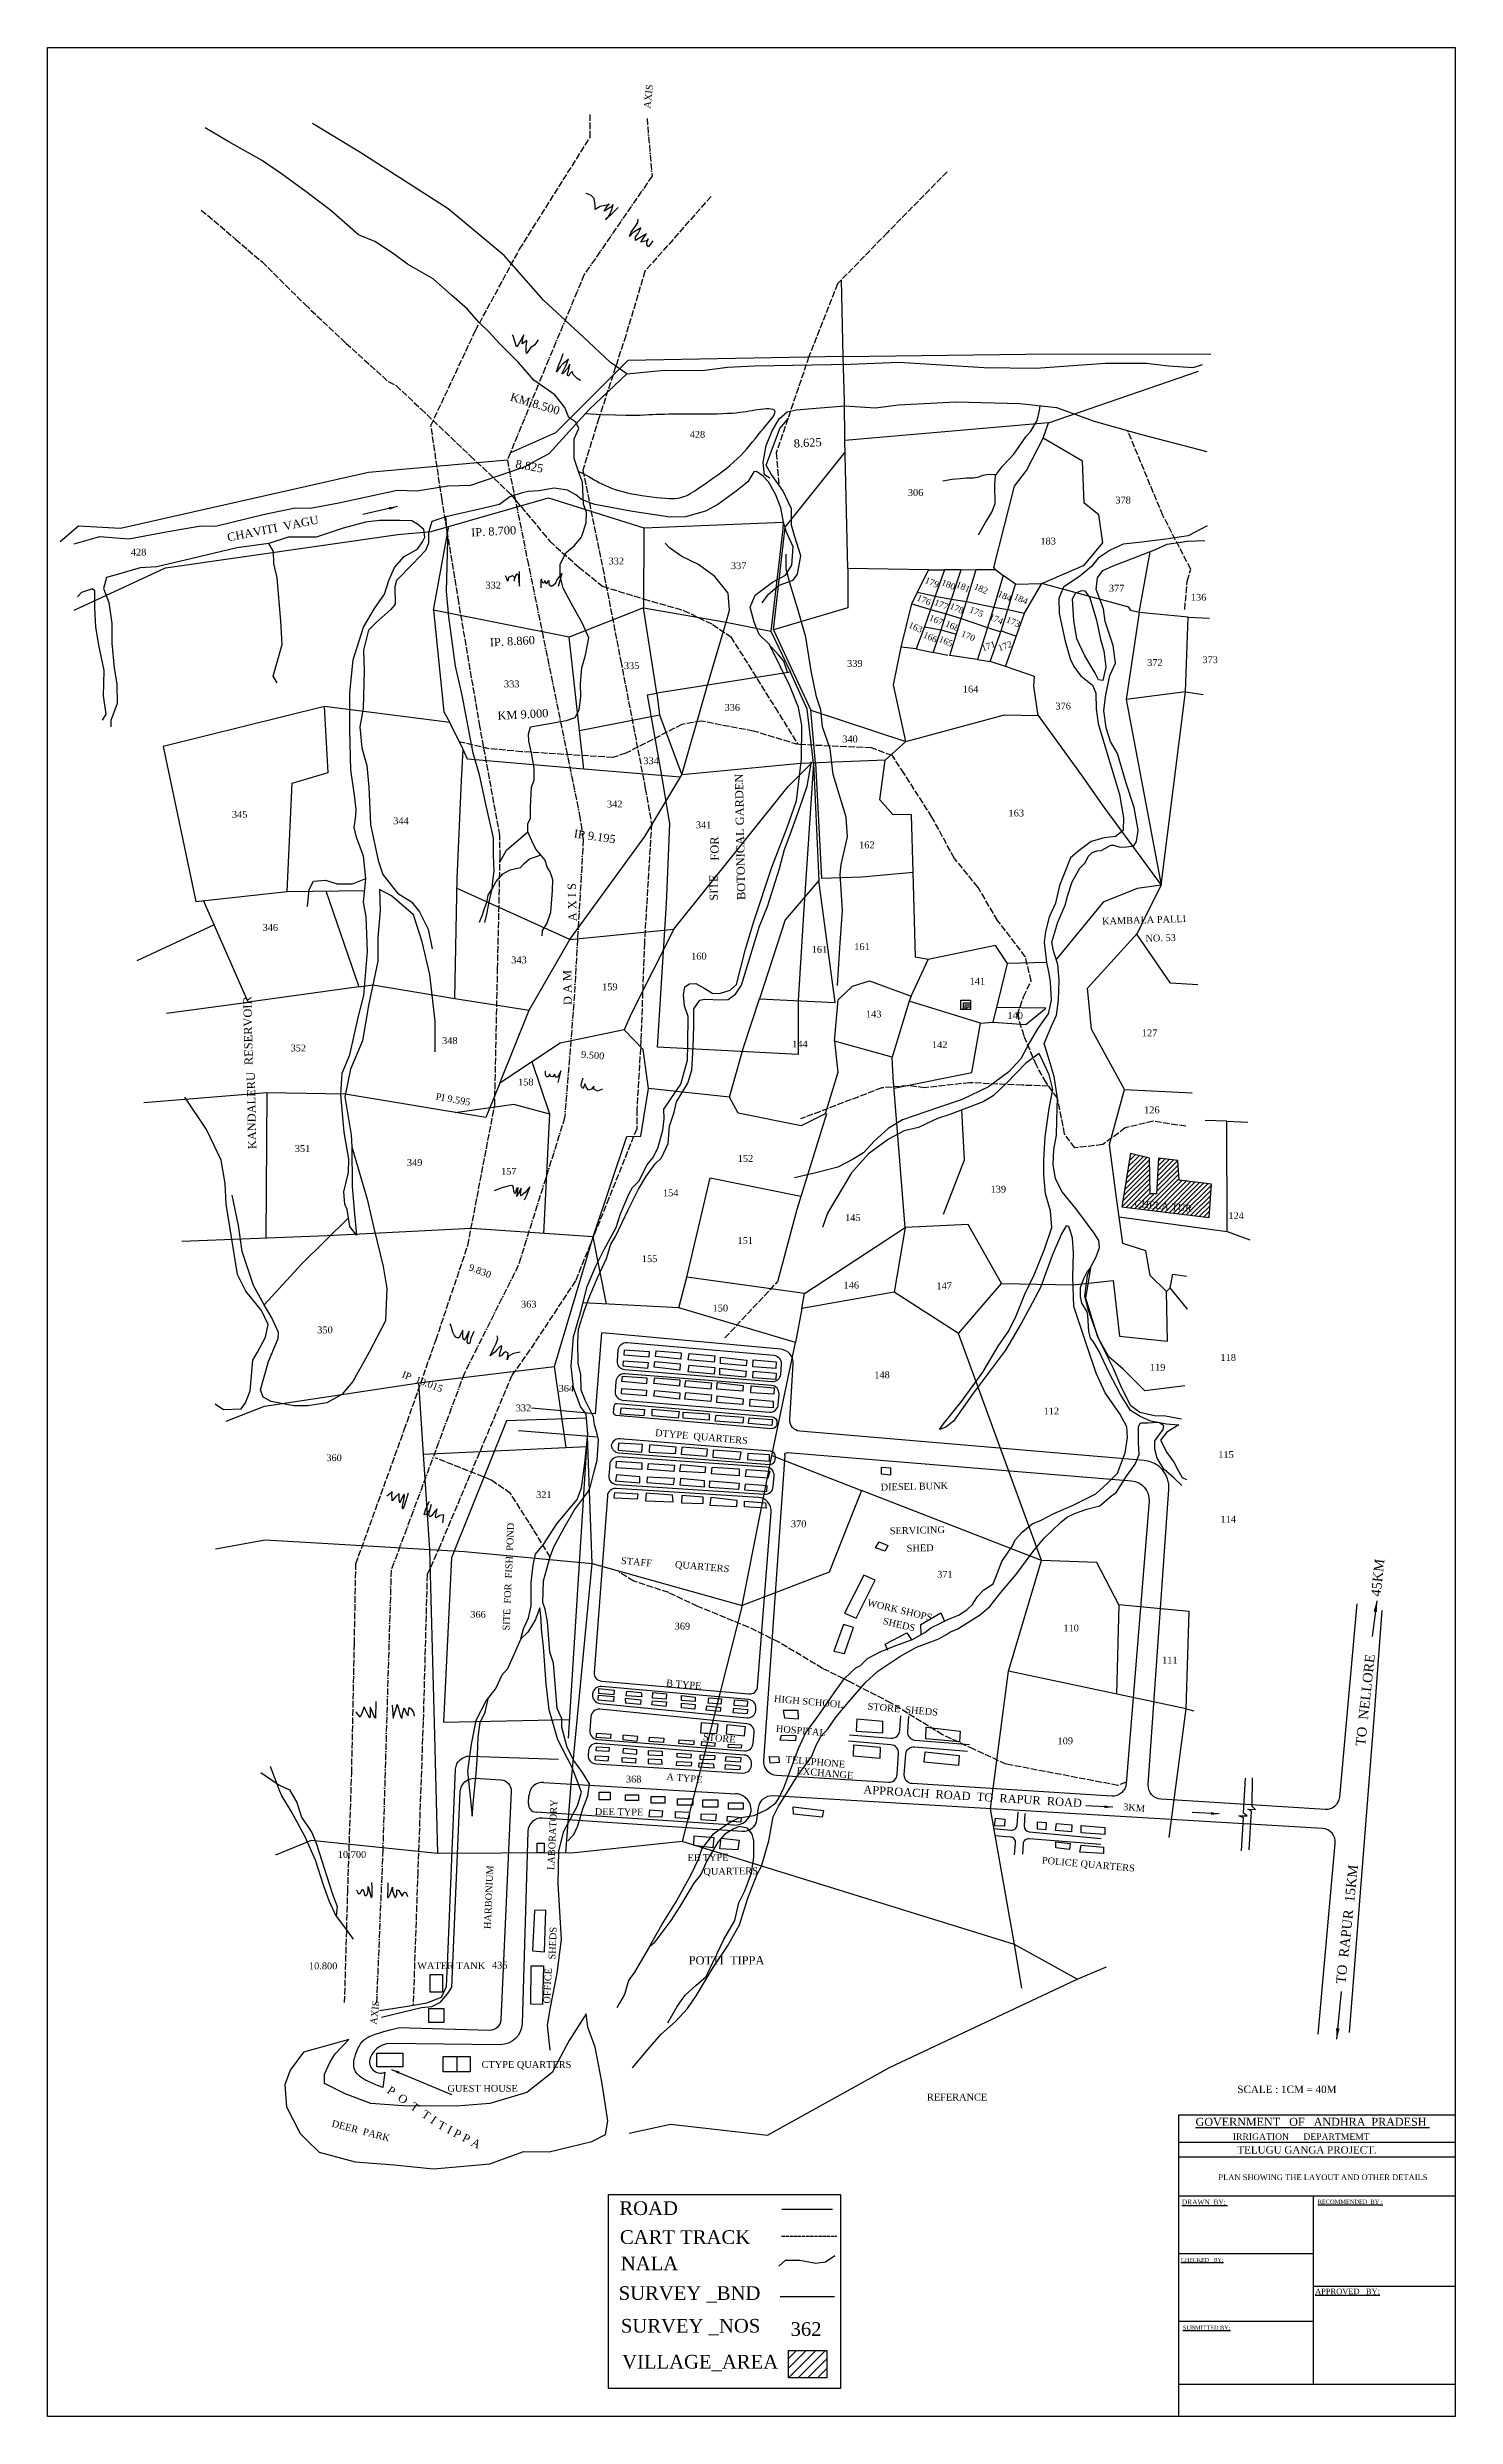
# Model space of a CAD drawing. Header units: millimetres. Extents: x 20 to 535, y 47 to 913.
import ezdxf

# ---------------------------------------------------------------- set-up
doc = ezdxf.new("R2010")
doc.units = ezdxf.units.MM
doc.header["$MEASUREMENT"] = 0
doc.linetypes.add('ACAD_ISO02W100', pattern=[15, 12, -3])
doc.linetypes.add('ACAD_ISO11W100', pattern=[33, 12, -3, 12, -3, 0, -3])
for name, color, linetype in [('CARTTRACK', 30, 'ACAD_ISO02W100'), ('DIM', 5, 'Continuous'), ('DWG.LINE', 10, 'Continuous'), ('HATCH', 2, 'Continuous'), ('NALA', 4, 'Continuous'), ('SQUAREWELL', 5, 'Continuous'), ('SURVEY_BND', 7, 'Continuous'), ('SURVEY_NO', 7, 'Continuous'), ('TEXT', 7, 'Continuous'), ('VILLAGE_AREA', 1, 'Continuous')]:
    doc.layers.add(name, color=color, linetype=linetype)
for name, color, linetype, lineweight in [('ROAD', 1, 'Continuous', 25), ('TITLE', 7, 'Continuous', 30), ('VILL_UNIT_AREA', 3, 'ACAD_ISO11W100', 25)]:
    doc.layers.add(name, color=color, linetype=linetype, lineweight=lineweight)
doc.styles.get("Standard").update_dxf_attribs({"font": 'TIMES.TTF', "height": 1.3})
doc.dimstyles.get("Standard").update_dxf_attribs({"dimtxt": 1.3, "dimasz": 1, "dimexe": 0.18, "dimexo": 0.0625, "dimgap": 0.09, "dimtad": 0, "dimtih": 1, "dimtoh": 1, "dimdec": 0, "dimzin": 0, "dimdsep": 46, "dimtxsty": 'Standard', "dimcen": 300, "dimclrd": 5, "dimclre": 5, "dimclrt": 4, "dimadec": 0, "dimazin": 0, "dimtfac": 1, "dimtdec": 0, "dimtofl": 0, "dimtmove": 0, "dimatfit": 3, "dimfxl": 5, "dimfxlon": 1, "dimtolj": 1, "dimtzin": 0, "dimarcsym": 0})

msp = doc.modelspace()

# ---------------------------------------------------------------- texts
msp.add_text('REFERANCE', height=2.5).set_placement((342.1, 162.64))
at = {"layer": 'CARTTRACK'}
msp.add_text('CART TRACK', height=5, dxfattribs=at).set_placement((229.83, 110.22))
at = {"layer": 'NALA'}
msp.add_text('NALA', height=5, dxfattribs=at).set_placement((230.15, 100.59))
at = {"layer": 'ROAD'}
msp.add_text('ROAD', height=5, dxfattribs=at).set_placement((229.62, 120.79))
at = {"layer": 'SURVEY_NO'}
for s, height, p in [('428', 2.5, (255.34, 770.58)), ('306', 2.5, (335.11, 749.33)), ('378', 2.5, (411, 746.55)), ('428', 2.5, (50.98, 727.53)), ('183', 2.5, (383.61, 731.58)), ('332', 2.5, (225.67, 724.28)), ('337', 2.5, (270.41, 722.57)), ('332', 2.5, (180.65, 715.46)), ('377', 2.5, (408.64, 714.35)), ('136', 2.5, (438.62, 711.02)), ('335', 2.5, (231.27, 686.01)), ('339', 2.5, (312.91, 686.84)), ('372', 2.5, (422.62, 687.16)), ('373', 2.5, (442.84, 688.2)), ('333', 2.5, (187.42, 679.34)), ('164', 2.5, (355.24, 677.43)), ('336', 2.5, (268.1, 670.77)), ('376', 2.5, (389.08, 671.24)), ('340', 2.5, (311.15, 659.22)), ('334', 2.5, (238.42, 651.25)), ('345', 2.5, (87.94, 631.64)), ('342', 2.5, (225.1, 635.43)), ('163', 2.5, (371.94, 632.14)), ('344', 2.5, (146.92, 629.31)), ('341', 2.5, (257.59, 627.79)), ('162', 2.5, (317.3, 620.48)), ('346', 2.5, (99.17, 590.3)), ('343', 2.5, (190.1, 578.42)), ('160', 2.5, (255.88, 579.81)), ('161', 2.5, (299.97, 582.28)), ('161', 2.5, (315.51, 583.29)), ('141', 2.5, (357.72, 570.67)), ('159', 2.5, (223.33, 568.59)), ('143', 2.5, (319.81, 558.65)), ('140', 2.5, (371.55, 558.13)), ('352', 2.5, (109.39, 546.21)), ('348', 2.5, (164.8, 548.95)), ('144', 2.5, (292.82, 547.67)), ('142', 2.5, (343.94, 547.42)), ('127', 2.5, (420.71, 551.75)), ('158', 2.5, (192.57, 533.77)), ('126', 2.5, (421.52, 523.6)), ('351', 2.5, (110.93, 509.48)), ('349', 2.5, (151.92, 504.36)), ('157', 2.5, (186.35, 501.13)), ('152', 2.5, (272.92, 505.85)), ('154', 2.5, (245.57, 493.28)), ('139', 2.5, (365.39, 494.61)), ('145', 2.5, (312.17, 484.21)), ('124', 2.5, (452.33, 484.92)), ('151', 2.5, (272.84, 475.85)), ('155', 2.5, (237.85, 469.18)), ('146', 2.5, (311.6, 459.52)), ('147', 2.5, (345.59, 459.29)), ('363', 2.5, (193.66, 452.57)), ('150', 2.5, (263.73, 451.14)), ('350', 2.5, (119.15, 443.15)), ('118', 2.5, (449.44, 433.09)), ('148', 2.5, (322.85, 426.74)), ('119', 2.5, (423.63, 429.46)), ('332', 2.5, (191.75, 414.63)), ('364', 2.5, (207.4, 421.78)), ('112', 2.5, (384.77, 413.48)), ('360', 2.5, (122.47, 396.43)), ('115', 2.5, (448.64, 397.58)), ('321', 2.5, (199.19, 382.94)), ('370', 2.5, (292.36, 372.24)), ('114', 2.5, (449.44, 373.94)), ('371', 2.5, (345.83, 353.8)), ('366', 2.5, (175.11, 339.16)), ('369', 2.5, (249.84, 334.83)), ('110', 2.5, (392, 334.15)), ('111', 2.5, (428.09, 322.38)), ('109', 2.5, (389.86, 292.91)), ('368', 2.5, (232.02, 278.91)), ('436', 2.5, (183.04, 210.9)), ('362', 5, (292.23, 76.6))]:
    msp.add_text(s, height=height, dxfattribs=at).set_placement(p)
for s, rotation, p in [('179', 336.73597, (341.09, 717.67)), ('176', 336.73597, (338.14, 711.25)), ('177', 336.73597, (344.54, 709.63)), ('180', 336.73597, (347.14, 716.91)), ('181', 336.73597, (352.51, 716.08)), ('182', 336.73597, (359.01, 715.4)), ('184', 336.73597, (367.71, 712.68)), ('184', 336.73597, (373.61, 711.63)), ('163', 336.73597, (335.12, 701.26)), ('167', 336.73597, (342.63, 703.96)), ('168', 336.73597, (348.55, 701.75)), ('178', 336.73597, (350.16, 708.2)), ('175', 336.73597, (357.35, 706.94)), ('174', 336.73597, (364.61, 704.3)), ('173', 336.73597, (370.81, 703.24)), ('166', 336.73597, (340.47, 697.67)), ('165', 336.73597, (346.18, 696.15)), ('170', 336.73597, (354.35, 698.15)), ('171', 19.63289, (362.51, 692.48)), ('172', 19.63289, (368.58, 692.51))]:
    msp.add_text(s, height=2.3, rotation=rotation, dxfattribs=at).set_placement(p)
at = {"layer": 'TEXT'}
for s, height, rotation, p in [('AXIS', 2.5, 83.98406, (240.99, 890.89)), ('KM 8.500', 3, 343.43733, (189.44, 784.25)), ('8.825', 3, 349.58942, (191.44, 759.64)), ('8.625', 3, 3.07008, (293.49, 767)), ('CHAVITI  VAGU', 3, 11.26552, (86.57, 732.65)), ('IP. 8.700', 3, 3.14472, (175.51, 734.47)), ('IP. 8.860', 3, 3.14472, (182.33, 694.28)), ('KM 9.000', 3, 3.14472, (185.15, 667.46)), ('BOTONICAL GARDEN', 3, 91.09314, (275.7, 601.61)), ('IP 9.195', 3, 351.99245, (212.82, 624.44)), ('FOR', 3, 91.09314, (266.01, 616.02)), ('A X I S', 3, 91.09314, (213.97, 593.82)), ('SITE', 3, 91.09314, (265.68, 601.36)), ('KAMBALA PALLI', 2.5, 1.77385, (406.17, 592.59)), ('NO. 53', 2.5, 1.77385, (422.04, 586.3)), ('D A M', 3, 91.09314, (212.24, 563.19)), ('RESERVOIR', 3, 91.09314, (95.56, 541.24)), ('9.500', 2.5, 355.51122, (215.54, 543.95)), ('KANDALERU', 3, 91.09314, (96.86, 510.52)), ('PI 9.595', 2.5, 350.07716, (162.31, 528.6)), ('CHELA TUR', 2.5, 354.99267, (417.94, 489.39)), ('9.830', 2.5, 339.04872, (174.26, 466.31)), ('IP  10.015', 2.5, 339.04872, (149.86, 427.13)), ('DTYPE  QUARTERS', 2.5, 354.99267, (242.62, 405.61)), ('DIESEL BUNK', 2.5, 1.32558, (325.21, 385.67)), ('SITE  FOR  FISH  POND', 2.5, 87.44362, (189.42, 334.43)), ('SERVICING', 2.5, 1.32558, (328.54, 369.68)), ('SHED', 2.5, 1.32558, (334.72, 363.32)), ('STAFF', 2.5, 354.99267, (230.15, 358.84)), ('QUARTERS', 2.5, 354.99267, (249.87, 357.49)), ('45KM', 3.5, 83.87765, (507.94, 346.76)), ('WORK SHOPS', 2.5, 346.72624, (320.07, 343.56)), ('SHEDS', 2.5, 346.72624, (325.82, 336.88)), ('TO  NELLORE', 3.5, 83.87765, (502.32, 292.11)), ('B TYPE', 2.5, 354.99267, (246.66, 314.12)), ('HIGH SCHOOL', 2.5, 354.99267, (286.1, 308.37)), ('STORE  SHEDS', 2.5, 354.99267, (320.31, 305.59)), ('STORE', 2.5, 354.99267, (260.11, 294.42)), ('HOSPITAL', 2.5, 354.99267, (286.78, 297.44)), ('TELEPHONE', 2.5, 354.99267, (290.34, 286.21)), ('A TYPE', 2.5, 354.99267, (246.77, 279.91)), ('EXCHANGE', 2.5, 354.99267, (294.35, 282.04)), ('APPROACH  ROAD  TO  RAPUR  ROAD', 3, 356.45978, (318.77, 274.85)), ('LABORATORY', 2.5, 87.44362, (205.8, 246.89)), ('DEE TYPE', 2.5, 359.33401, (220.65, 267.06)), ('3KM', 2.5, 354.99267, (413.78, 268.83)), ('EE TYPE', 2.5, 0.74683, (254.57, 250.17)), ('POLICE QUARTERS', 2.5, 354.99267, (384.05, 249.3)), ('HARBONIUM', 2.5, 87.44362, (182.55, 225.3)), ('QUARTERS', 2.5, 0.74683, (260.38, 245.14)), ('TO  RAPUR  15KM', 3.5, 83.87765, (495.11, 205.14)), ('SHEDS', 2.5, 87.44362, (206.18, 214.13)), ('OFFICE', 2.5, 87.44362, (204.3, 198.03)), ('AXIS', 2.5, 83.98406, (140.94, 190.29)), ('P  O  T  T I ', 3, 325.38731, (144.34, 165.68)), ('DEER  PARK', 2.5, 345.31899, (124.23, 153.17)), ('T I P P A', 3, 332.64859, (162.77, 152.74))]:
    msp.add_text(s, height=height, rotation=rotation, dxfattribs=at).set_placement(p)
for s, height, p in [('10.700', 2.5, (126.67, 251.37)), ('10.800', 2.5, (116.11, 210.61)), ('WATER TANK', 2.5, (155.7, 210.7)), ('POTTI  TIPPA', 3, (254.98, 212.42)), ('CTYPE QUARTERS', 2.5, (179.23, 174.57)), ('GUEST HOUSE', 2.5, (166.78, 165.83)), ('SURVEY _BND', 5, (229.38, 89.75)), ('SURVEY _NOS', 5, (230.17, 77.79))]:
    msp.add_text(s, height=height, dxfattribs=at).set_placement(p)
at = {"layer": 'TITLE'}
for s, height, p in [('SCALE : 1CM = 40M', 2.6783, (455.63, 165.4)), ('IRRIGATION      DEPARTMEMT ', 2.3282, (453.98, 148.26)), ('TELUGU GANGA PROJECT.', 2.6783, (455.63, 143.24)), ('PLAN SHOWING THE LAYOUT AND OTHER DETAILS', 2.0623, (448.67, 133.55)), ('%%UDRAWN  BY; ', 1.7685, (435.33, 124.64)), ('%%URECOMMENDED  BY :', 1.5177, (485.01, 124.85)), ('%%UCHECKED   BY;', 1.4284, (434.97, 103.66)), ('%%UAPPROVED   BY;', 2.0406, (484.04, 91.83)), ('%%USUBMITTED BY;', 1.4875, (435.72, 78.81))]:
    msp.add_text(s, height=height, dxfattribs=at).set_placement(p)
at = {"layer": 'TITLE', "lineweight": 30}
msp.add_text('%%UGOVERNMENT   OF   ANDHRA  PRADESH ', height=2.9248, dxfattribs=at).set_placement((440.34, 153.4))
at = {"layer": 'VILLAGE_AREA'}
msp.add_text('VILLAGE_AREA', height=5, dxfattribs=at).set_placement((230.63, 64.64))

# ---------------------------------------------------------------- hatches: boundary and pattern name
at = {"layer": 'VILLAGE_AREA', "ltscale": 0.2}
h = msp.add_hatch(dxfattribs=at)
h.set_pattern_fill('ANSI31', color=256, scale=10, style=0)
h.paths.add_polyline_path([(446.12, 497.63), (434.36, 499.12), (433.81, 506.36), (426.78, 507.24), (426.01, 494.18), (423.71, 494.18), (423.43, 507.19), (416.51, 508.84), (413.32, 489.4), (445.35, 485.56)])
h.paths.add_polyline_path([(417.24, 488.75), (439.08, 486.84), (439.41, 490.66), (417.58, 492.57)], flags=25)
at = {"layer": 'VILLAGE_AREA'}
h = msp.add_hatch(dxfattribs=at)
h.set_pattern_fill('ANSI31', color=256, scale=20, angle=180, style=0)
h.set_pattern_definition([(225, (-1067.9863, -895.1453), (1.767767, -1.767767), [])])
h.paths.add_polyline_path([(291.45, 71.23), (291.45, 61.29), (305.48, 61.29), (305.48, 71.23)])

# ---------------------------------------------------------------- linework, layer by layer
msp.add_lwpolyline([(225.6, 128.33), (310.49, 128.33), (310.49, 57.38), (225.6, 57.38)], close=True)
at = {"layer": 'CARTTRACK', "ltscale": 0.2}
for points in [[(129.17, 198.43), (130.3, 238.86), (131.74, 282.35), (132.73, 329.67), (133.27, 358.88), (150.99, 407.89), (162.6, 440.84), (174.22, 475.31), (184.03, 526.48), (185.11, 576.32), (186.01, 617.5), (185.92, 625.23), (178.64, 665.1), (170.89, 710.55), (164.78, 747.91), (160.73, 775.12), (177, 809.78), (193.11, 839.49), (218.93, 880.42), (218.93, 889.03)], [(349.48, 867.84), (327.59, 845.56), (309.44, 826.88), (298.96, 800.28), (286.97, 765.05), (288, 753.29)], [(263.15, 858.85), (238.98, 831.47), (231.95, 807.91), (222.15, 777.78), (216.25, 758.72), (223.55, 722.91), (230.15, 688.93), (239.12, 642.41), (241.38, 629.47), (238.76, 585.9), (237.51, 550.33), (236.03, 525.05), (235.97, 517.95), (225.81, 492.56), (213.57, 462.3), (196.93, 437.15), (190.27, 427.73), (180.78, 405.06), (163.94, 365.22), (159.33, 354.92), (157.87, 301.19), (155.91, 246.03), (154.19, 197.54)], [(76.72, 853.86), (89.26, 843.24), (98.95, 834.94), (114.68, 819.33), (129.64, 805.15), (145.13, 791.13), (147.97, 789.7), (157.06, 781.12), (175.2, 763.92), (189.81, 750.01), (201.55, 735.96), (204.14, 732.73), (214.78, 723.33), (223.5, 716.3), (238.5, 711.67), (253.13, 707.46), (263.74, 702.35), (270.39, 697.82), (286.57, 671.92), (294.96, 658.41), (278.7, 663.35), (267, 665.52), (259.65, 666.99), (252.49, 665.78), (232.01, 655.23), (227.28, 653.69), (193.99, 655.8), (181.98, 656.89), (171.43, 659.31)], [(436.38, 707.82), (437.29, 718.19), (438.55, 722.53), (428.39, 742.19), (415.51, 773.21)], [(436.78, 518.85), (424.78, 520.72), (414.65, 518.27), (406.37, 512.13), (396.18, 510.96), (392.44, 515.99), (389.87, 529.18), (385.68, 534.8), (382.11, 541.17), (377.6, 551.96), (375.2, 559.68), (377.42, 566.23), (380.25, 572.07), (378.08, 580.84), (367.94, 594.09), (360.8, 606.2), (352.13, 616.82), (343.93, 631.93), (333.74, 647.83), (329.45, 654.37), (321.78, 657.23), (294.96, 658.41)], [(386.6, 533.56), (376.99, 533.86), (357.69, 534.77), (341.27, 532.96), (335.33, 533.67), (325.57, 532.9), (295.91, 521.53)], [(268.23, 441.47), (287.47, 462)], [(204.32, 361.37), (198.19, 371.42), (189.8, 384.63), (182.74, 389.51), (162.39, 397.64)], [(415, 279.04), (411.92, 277.85), (371.06, 285.65), (359.19, 291.07), (347.82, 296.41), (328.97, 307.96), (314.38, 315.49), (303.87, 320.66), (287.89, 330.27), (276.86, 335.69), (258.29, 343.31), (247.66, 348.34), (234.94, 352.57), (229.52, 355.79)]]:
    msp.add_lwpolyline(points, dxfattribs=at)
at = {"layer": 'CARTTRACK', "ltscale": 0.1}
msp.add_lwpolyline([(288.93, 113.01), (309.12, 113.01)], dxfattribs=at)
at = {"layer": 'DWG.LINE', "ltscale": 0.2}
for points in [[(240.57, 436.51), (240.36, 434.41), (231.41, 435.17), (231.56, 437.11), (240.57, 436.51)], [(252.24, 435.97), (252.11, 433.65), (242.8, 434.66), (243.07, 436.73), (252.24, 435.97)], [(264.49, 434.93), (264.33, 432.56), (254.74, 433.41), (255.11, 435.78), (264.49, 434.93)], [(276.18, 433.39), (276, 431.23), (266.55, 432.06), (266.58, 434.46), (276.18, 433.39)], [(278.51, 433.43), (286.94, 432.7), (286.88, 430.3), (278.45, 430.88), (278.51, 433.43)], [(239.73, 426.83), (239.52, 424.73), (230.57, 425.49), (230.72, 427.44), (239.73, 426.83)], [(240.14, 432.44), (239.93, 430.34), (230.98, 431.1), (231.13, 433.05), (240.14, 432.44)], [(251.71, 426.11), (251.59, 423.8), (242.27, 424.8), (242.54, 426.87), (251.71, 426.11)], [(251.81, 432.03), (251.69, 429.72), (242.37, 430.72), (242.64, 432.79), (251.81, 432.03)], [(263.26, 425.09), (263.11, 422.72), (253.51, 423.57), (253.88, 425.95), (263.26, 425.09)], [(264.49, 430.61), (264.33, 428.24), (254.74, 429.09), (255.11, 431.46), (264.49, 430.61)], [(274.94, 424.11), (274.75, 421.95), (265.31, 422.77), (265.34, 425.18), (274.94, 424.11)], [(275.97, 429.33), (275.78, 427.17), (266.33, 427.99), (266.36, 430.4), (275.97, 429.33)], [(278.51, 429.37), (286.94, 428.64), (286.88, 426.24), (278.45, 426.82), (278.51, 429.37)], [(230.25, 415.97), (238.81, 415.34), (238.56, 413.03), (230.04, 413.61), (230.25, 415.97)], [(239.58, 422.36), (239.37, 420.26), (230.42, 421.02), (230.57, 422.96), (239.58, 422.36)], [(251.71, 421.44), (251.59, 419.13), (242.27, 420.14), (242.54, 422.2), (251.71, 421.44)], [(263.26, 420.62), (263.11, 418.25), (253.51, 419.1), (253.88, 421.47), (263.26, 420.62)], [(274.94, 419.24), (274.75, 417.09), (265.31, 417.91), (265.34, 420.31), (274.94, 419.24)], [(277.43, 419.06), (285.87, 418.33), (285.81, 415.93), (277.37, 416.51), (277.43, 419.06)], [(277.78, 424), (286.22, 423.27), (286.16, 420.87), (277.72, 421.45), (277.78, 424)], [(241.64, 415.4), (251.44, 414.61), (251.14, 412.18), (241.64, 413.03), (241.64, 415.4)], [(252.94, 414.28), (262.47, 413.73), (262.44, 411.39), (252.97, 412.18), (252.94, 414.28)], [(265, 413.27), (275.08, 412.51), (274.8, 410.32), (264.72, 411.08), (265, 413.27)], [(277.1, 412.27), (285.68, 411.69), (285.44, 409.5), (276.85, 410.2), (277.1, 412.27)], [(229.32, 402.99), (229.2, 400.44), (237.9, 399.74), (238.09, 402.47), (229.32, 402.99)], [(240.62, 402.38), (240.5, 399.74), (250.13, 399.18), (250.42, 401.58), (240.62, 402.38)], [(252.5, 401.47), (252.18, 398.95), (261.57, 398.2), (261.81, 400.81), (252.5, 401.47)], [(263.87, 400.44), (263.75, 397.89), (273.71, 397.03), (274.11, 399.69), (263.87, 400.44)], [(276.62, 399.17), (276.5, 396.97), (284.54, 396.44), (284.56, 398.73), (276.62, 399.17)], [(228.63, 391.39), (228.22, 389.16), (237.1, 388.53), (237.1, 390.69), (228.63, 391.39)], [(237.83, 395.81), (237.81, 393.33), (228.43, 394.03), (228.6, 396.44), (237.83, 395.81)], [(239.79, 390.59), (239.7, 388.66), (249.43, 387.86), (249.75, 390.07), (239.79, 390.59)], [(249.78, 394.96), (249.6, 392.65), (240.04, 393.33), (240.25, 395.59), (249.78, 394.96)], [(251.94, 389.83), (251.75, 387.75), (260.8, 387.08), (260.8, 389.26), (251.86, 390.09), (251.94, 389.83)], [(261.08, 394.39), (260.85, 392.09), (251.76, 392.69), (252.09, 395.14), (261.08, 394.39)], [(273.44, 393.57), (273.44, 391.1), (263.27, 391.81), (263.51, 394.24), (273.44, 393.57)], [(276.14, 393.37), (284.61, 392.72), (283.96, 390.21), (275.81, 390.84), (276.14, 393.37)], [(227.99, 384.96), (236.39, 384.43), (236.17, 382.51), (227.72, 382.87), (227.99, 384.96)], [(239.45, 384.77), (239.14, 381.95), (249.25, 381.59), (249.06, 383.93), (239.45, 384.77)], [(252.41, 383.83), (252.32, 381.23), (260.33, 380.97), (260.28, 383.28), (252.41, 383.83)], [(262.71, 389.2), (273.43, 388.32), (273.17, 386.09), (262.54, 386.84), (262.71, 389.2)], [(263.13, 383.08), (262.72, 380.3), (272.59, 379.82), (272.76, 382.07), (263.13, 383.08)], [(275.62, 387.99), (275.4, 385.87), (283.59, 385.37), (283.63, 387.45), (275.62, 387.99)], [(275.44, 381.81), (283.12, 381.23), (283.36, 379.19), (275.44, 379.69), (275.44, 381.81)], [(327.8, 365.59), (326.77, 363.56), (323.31, 364.67), (324.58, 366.89), (327.8, 365.59)], [(316.21, 339), (323.22, 352.92), (319.08, 354.67), (312.01, 340.89), (316.21, 339)], [(340.04, 332.98), (339.83, 336.74), (347.19, 340.93), (348.51, 337.88)], [(312.01, 326.1), (315.3, 335.55), (311.59, 336.66), (308.08, 326.94), (312.01, 326.1)], [(327.82, 327.23), (326.78, 329.5), (334.79, 333.59), (336.43, 331.04)], [(222.16, 313.24), (227.78, 312.73), (227.57, 310.96), (222.08, 311.5), (222.16, 313.24)], [(232.3, 312.3), (237.65, 311.82), (237.82, 310.29), (232.12, 310.59), (232.3, 312.3)], [(221.98, 310.84), (227.65, 310.31), (227.51, 308.54), (221.93, 309.05), (221.98, 310.84)], [(231.93, 309.79), (237.47, 309.16), (237.3, 307.49), (232.01, 307.95), (231.93, 309.79)], [(241.71, 308.77), (246.81, 308.38), (246.62, 306.69), (241.46, 307.31), (241.71, 308.77)], [(241.91, 311.78), (246.83, 311.39), (246.77, 309.4), (241.69, 309.77), (241.91, 311.78)], [(252.4, 310.76), (257.4, 310.17), (257.34, 308.52), (252.31, 308.93), (252.4, 310.76)], [(252.31, 307.87), (257.36, 307.46), (257.25, 305.79), (252.33, 306.2), (252.31, 307.87)], [(261.65, 306.94), (266.74, 306.39), (266.51, 304.85), (261.39, 305.41), (261.65, 306.94)], [(262.29, 309.9), (266.96, 309.49), (266.76, 307.54), (262.06, 307.93), (262.29, 309.9)], [(271.51, 306.06), (276.55, 305.57), (276.28, 304.07), (271.22, 304.38), (271.51, 306.06)], [(271.63, 309), (271.49, 307.21), (276.49, 306.86), (276.59, 308.65), (271.63, 309)], [(290.04, 302.54), (295.16, 302.21), (295.03, 305.2), (289.58, 305.24), (290.04, 302.54)], [(221.36, 296.9), (226.53, 296.56), (226.35, 294.95), (221.16, 295.38), (221.36, 296.9)], [(230.95, 296.22), (230.84, 294.62), (236.1, 294.07), (236.32, 295.79), (230.95, 296.22)], [(240.66, 295.45), (245.85, 295.11), (245.71, 293.6), (240.56, 293.92), (240.66, 295.45)], [(251.44, 294.55), (256.93, 294.1), (256.71, 292.72), (251.37, 293.13), (251.44, 294.55)], [(259.25, 297.08), (265.24, 296.81), (265.78, 300.23), (259.52, 300.75), (259.25, 297.08)], [(268.64, 296.7), (275.35, 295.95), (275.78, 299.28), (268.88, 299.97), (268.64, 296.7)], [(288.9, 296.26), (294.1, 296.09), (294.02, 294.19), (288.48, 294.44), (288.9, 296.26)], [(316.21, 297.68), (325.96, 297.03), (325.99, 301.27), (316.43, 302.05), (316.21, 297.68)], [(341.88, 299.14), (354.26, 297.74), (354.04, 293.74), (341.73, 294.87), (341.88, 299.14)], [(220.9, 288.64), (225.68, 288.4), (225.39, 286.75), (220.79, 287.07), (220.9, 288.64)], [(221.26, 291.96), (225.9, 291.76), (225.75, 290.2), (221.11, 290.5), (221.26, 291.96)], [(230.69, 288.03), (235.64, 287.64), (235.47, 285.98), (230.6, 286.36), (230.69, 288.03)], [(230.85, 289.73), (235.96, 289.23), (236.02, 290.91), (231, 291.33), (230.85, 289.73)], [(240.17, 287.41), (240.14, 285.83), (245.26, 285.66), (245.19, 287.19), (240.17, 287.41)], [(240.34, 290.58), (245.31, 290.36), (245.29, 288.7), (240.3, 288.95), (240.34, 290.58)], [(250.66, 286.64), (256, 286.3), (255.87, 284.91), (250.56, 285.09), (250.66, 286.64)], [(250.78, 289.7), (255.94, 289.26), (255.78, 287.79), (250.76, 288.18), (250.78, 289.7)], [(258.83, 286.12), (264.07, 285.74), (264.17, 284.14), (258.72, 284.49), (258.83, 286.12)], [(259.2, 289), (264.59, 288.76), (264.46, 287.16), (259.18, 287.38), (259.2, 289)], [(259.81, 293.94), (264.65, 293.42), (264.38, 292.07), (259.66, 292.5), (259.81, 293.94)], [(268.67, 288.48), (274.08, 288.05), (273.88, 286.34), (268.43, 286.67), (268.67, 288.48)], [(269.56, 292.99), (274.28, 292.75), (274.13, 291.43), (269.45, 291.75), (269.56, 292.99)], [(284.55, 288.4), (287.97, 288.31), (288.06, 286.24), (284.76, 286.03), (284.55, 288.4)], [(315.31, 292.64), (325.02, 291.89), (324.87, 287.74), (315.24, 288.49), (315.31, 292.64)], [(341.51, 290.17), (353.91, 288.83), (353.6, 285.15), (341.13, 286.3), (341.51, 290.17)], [(268.4, 285.53), (273.85, 285.05), (273.71, 283.55), (268.33, 283.78), (268.4, 285.53)], [(240.71, 268.87), (245.44, 268.58), (245.2, 266.19), (240.52, 266.37), (240.71, 268.87)], [(293.14, 270.02), (304.27, 268.71), (303.82, 266.21), (293.29, 267.37), (293.14, 270.02)], [(250.17, 268.31), (255.27, 268.07), (255.01, 265.63), (250.12, 265.95), (250.17, 268.31)], [(259.58, 267.46), (264.98, 267.4), (264.79, 264.86), (259.56, 265.23), (259.58, 267.46)], [(269.23, 266.61), (274.21, 266.09), (273.99, 264.46), (269.07, 264.83), (269.23, 266.61)], [(367.16, 265.85), (370.6, 265.51), (370.45, 262.96), (366.85, 263.09), (367.16, 265.85)], [(382.58, 264.48), (385.74, 264.27), (385.59, 261.62), (382.5, 261.85), (382.58, 264.48)], [(389.5, 263.93), (395.09, 263.46), (394.91, 260.83), (389.1, 261.41), (389.5, 263.93)], [(398.48, 263.24), (407.2, 262.5), (407.12, 259.87), (398.44, 260.57), (398.48, 263.24)], [(257.04, 259.37), (264.15, 258.82), (263.79, 255.01), (256.89, 255.85), (257.04, 259.37)], [(266.91, 258.57), (273.47, 257.85), (272.89, 254.33), (266.35, 254.65), (266.91, 258.57)], [(389.29, 257.27), (394.51, 256.61), (394.25, 254.47), (389.27, 255), (389.29, 257.27)], [(398.52, 256), (406.71, 255.31), (406.69, 252.96), (398.07, 253.51), (398.52, 256)], [(197.84, 217.33), (202.19, 217.05), (202.7, 232.24), (198.57, 232.07), (197.84, 217.33)], [(197.33, 211.93), (201.85, 211.87), (201.57, 197.81), (197.27, 197.87), (197.33, 211.93)], [(217.51, 194.36), (211.27, 184.53), (205.07, 172.93), (195.73, 165.6), (182.27, 161.55), (170.07, 160.54), (150.41, 160.75), (138.71, 161.61), (129.3, 165.1), (121.75, 168.87), (121.83, 172.28), (123.82, 176.83), (125.67, 179.75), (130.66, 185.01), (126.38, 183.73), (114.13, 180.32), (109.29, 173.7), (107.29, 168.44), (107.93, 160.36), (112.92, 150.55), (115.63, 147.91), (119.83, 143.79), (133.01, 140.23), (147.25, 139.09), (161.67, 137.65), (172.71, 138.65), (182.26, 139.5), (189.95, 142.35), (194.65, 144.06), (203.91, 143.91), (211.49, 145.72), (219.54, 147.64), (224.53, 150.27), (225.45, 155.18), (223.24, 169.52), (220.82, 182.19), (218.12, 189.44), (217.51, 194.36)], [(170.13, 178.8), (170.13, 173.13)]]:
    msp.add_lwpolyline(points, dxfattribs=at)
for points in [[(222.19, 275.34), (226.3, 275.34), (226.3, 272.64), (222.19, 272.64)], [(231.93, 274.37), (236.64, 274.37), (236.64, 272.32), (231.93, 272.32)], [(241.29, 273.83), (246.22, 273.83), (246.22, 271.34), (241.29, 271.34)], [(250.94, 272.91), (256.46, 272.91), (256.46, 270.69), (250.94, 270.69)], [(260.09, 272.53), (265.66, 272.53), (265.66, 269.94), (260.09, 269.94)], [(269.55, 271.45), (274.91, 271.45), (274.91, 269.13), (269.55, 269.13)], [(160.4, 208.76), (164.9, 208.76), (164.9, 202.22), (160.4, 202.22)], [(159.91, 196.3), (165.41, 196.3), (165.41, 191.18), (159.91, 191.18)], [(140.99, 179.97), (150.44, 179.97), (150.44, 174.95), (140.99, 174.95)], [(165.17, 178.8), (175.09, 178.8), (175.09, 173.13), (165.17, 173.13)]]:
    msp.add_lwpolyline(points, close=True, dxfattribs=at)
at = {"layer": 'HATCH', "ltscale": 0.2}
for points in [[(229.18, 854.83), (226.5, 852.05), (224.54, 850.43), (225.36, 851.11), (226.36, 852.84), (226.91, 854.04), (227.22, 855.25), (227.33, 855.9), (226.53, 854.87), (224.12, 853.39), (224.71, 854.56), (225.88, 856.07), (225.67, 855.8), (222.64, 855.11), (220.72, 854.08), (220.75, 855.52), (220.44, 858.1), (219.37, 859.13), (218.27, 859.65), (217.51, 859.92)], [(241.89, 842.54), (240.96, 841.37), (240.28, 840.41), (239.73, 841.23), (239.73, 841.99), (240.17, 843.33), (239.95, 842.66), (237.49, 842.16), (238.38, 843.5), (239.17, 844.67), (239.59, 845.15), (236.46, 843.33), (235.56, 842.68), (235.53, 844.02), (236.46, 845.29), (237.07, 846.46), (237.52, 847.35), (234.7, 845.6), (233.32, 844.23), (233.94, 845.81), (235.53, 847.94), (236.39, 849.35), (236.52, 850.48)], [(199.99, 806.44), (198.66, 804.54), (197.18, 803.45), (195.98, 801.83), (195.63, 801.37), (195.59, 802.43), (195.59, 804.04), (195.84, 805.56), (195.84, 806.19), (194.75, 805.28), (194.11, 804.99), (194.33, 806.93), (194.75, 808.23), (192.64, 804.54), (191.97, 803.87), (191.58, 805.45), (190.8, 807.88), (190.59, 808.26)], [(215.42, 791.49), (214.22, 792.32), (213.5, 792.94), (212.72, 793.69), (212.32, 794.76), (212.32, 794.76), (211.55, 793.94), (211.2, 793.21), (210.88, 793.19), (210.63, 793.54), (210.7, 794.14), (211.03, 794.93), (211.25, 796.13), (211.5, 797.45), (210.65, 795.96), (209.03, 794.24), (208.58, 793.96), (209.93, 796.64), (210.28, 797.46), (210.58, 798.06), (211.05, 799.41), (209.93, 798.39), (209.1, 797.76), (207.98, 796.49), (207.18, 795.34), (206.63, 794.72), (207.23, 796.59), (208.35, 799.21), (209.1, 801.45)], [(187.9, 720.19), (188.24, 719.52), (188.62, 718.37), (188.91, 718.29), (189.2, 719.57), (190.53, 720.19), (191.3, 719.52), (191.13, 718.34), (191.78, 720.19), (192.26, 720.84), (192.62, 720.46), (192.72, 719.91), (192.84, 717.74), (193.1, 716.3), (193.06, 721.69)], [(201.04, 715.71), (201.09, 717.03), (201.09, 718.36), (201.21, 719.06), (201.09, 718.36), (201.48, 717.68), (201.48, 717.68), (201.98, 717.56), (202.39, 717.9), (202.42, 718.45), (202.39, 717.9), (202.87, 717.28), (203.24, 717.54), (203.86, 718.43), (203.86, 716.94), (204.85, 716.29), (205.45, 716.75), (206.34, 717.56), (206.73, 718.55), (208.56, 720.98), (207.19, 716.24)], [(207.25, 534.8), (207.93, 537.76), (208.25, 539.08), (207.11, 536.85), (206.43, 536.85), (205.97, 537.4), (205.97, 537.94), (205.2, 536.99), (204.51, 537.08), (204.24, 537.58), (204.24, 538.08), (203.6, 536.9), (203.01, 536.99), (202.64, 537.63), (202.64, 537.63), (202.64, 539.04)], [(223.41, 532.47), (221.63, 531.7), (220.31, 532.38), (220.31, 533.52), (219.44, 532.43), (218.3, 532.06), (217.8, 532.61), (217.48, 533.25), (217.02, 534.34), (216.34, 532.61), (215.75, 533.25), (215.61, 533.8), (215.84, 534.57), (216.39, 536.58)], [(194.92, 492.01), (195.65, 493.46), (196.8, 496.2), (196.89, 496.76), (195.18, 494.7), (193.62, 493.4), (193.62, 493.4), (193.47, 494.4), (193.73, 495.7), (193.76, 496.2), (192.61, 494.2), (192.17, 493.22), (192.32, 494.73), (192.67, 496.29), (192.17, 496.2), (191.64, 494.58), (191.43, 494.11), (191.05, 495.14), (190.96, 496.29), (190.7, 496.94), (190.28, 497.17), (189.43, 497.11), (188.01, 496.7), (186.27, 496.2), (184.2, 495.32), (183.82, 495.2)], [(176.45, 443.83), (175.29, 441.41), (174.99, 439.57), (174.49, 439.27), (174.49, 439.27), (174.03, 440.03), (174.07, 440.99), (174.26, 441.87), (174.53, 443.1), (174.64, 443.9), (173.41, 441.34), (172.84, 440.68), (172.84, 440.68), (172.42, 441.53), (172.38, 442.22), (172.38, 444.36), (172.38, 444.36), (171.65, 442.87), (171.15, 441.72), (170.73, 441.34), (169.84, 441.8), (169.38, 442.41), (168.69, 443.6), (168.23, 445.25), (167.73, 446.59)], [(193.38, 436.26), (190.89, 435.76), (189.08, 434.77), (188.62, 433.42), (188.93, 435.88), (188.01, 436.34), (187.24, 435.95), (186.47, 435.03), (185.82, 434.65), (185.97, 435.84), (186.47, 437.68), (186.59, 438.6), (186.01, 438.29), (184.97, 437.18), (184.05, 436.26), (182.33, 434.96), (183.44, 437.22), (184.59, 439.4), (185.13, 441.21), (184.94, 442.28)], [(152.43, 384.7), (150.94, 379.97), (150.31, 378.96), (150.31, 379.91), (150.82, 382.24), (151.04, 383.91), (150.97, 384.35), (150.19, 383.12), (149.3, 381.17), (149.3, 381.17), (149.08, 382.4), (149.08, 383.72), (149.08, 384.54), (147.72, 383.38), (146.55, 381.89), (146.55, 382.78), (146.46, 383.85), (146.52, 384.95), (146.52, 385.3), (145.61, 384.29), (144.63, 383.57)], [(165.13, 373.9), (165.33, 375.81), (165.38, 376.74), (165.38, 376.74), (163.95, 376.49), (162.99, 375.93), (162.48, 375.64), (162.37, 376.4), (162.68, 377.39), (163.05, 378.99), (161.89, 377.81), (161.07, 376.54), (160.48, 376.07), (159.95, 376.49), (159.92, 377.11), (160.15, 378.01), (160.54, 379.19), (160.79, 380.54), (160.34, 378.6), (158.66, 376.75), (158.25, 376.94), (158.75, 378.58), (159.79, 381.01), (160.14, 381.83)], [(140.55, 308.57), (140.48, 302.39), (139.82, 303.42), (138.96, 305.53), (138.51, 306.43), (138.47, 303.56), (138.33, 302.6), (137.78, 303.49), (137.06, 305.01), (136.3, 306.63), (135.47, 304.25), (134.81, 302.8), (133.88, 304.01), (133.39, 304.77)], [(146.56, 307.18), (146.87, 302.46), (148.19, 306.8), (148.32, 307.5), (148.81, 305.98), (149.5, 303.39), (150.05, 302.28), (150.4, 304.35), (150.95, 306.18), (151.61, 304.25), (152.4, 303.28), (152.4, 304.15), (152.75, 306.39), (152.75, 306.39), (153.47, 305.91), (154.3, 304.46), (154.58, 303.22)], [(133.54, 239.68), (133.89, 239), (134.15, 238.38), (134.61, 238.32), (134.98, 238.55), (135.13, 238.77), (135.66, 239.94), (135.66, 239.94), (136.13, 239.07), (136.43, 237.85), (136.78, 237.49), (137.15, 237.69), (137.58, 238.12), (137.76, 239.3), (137.76, 240.07), (137.77, 240.9), (138.51, 238.21), (138.73, 236.96), (139.03, 236.87), (139.24, 237.29), (139.2, 238.71), (139.18, 240.55), (139.16, 242.4)], [(144.96, 242.22), (144.99, 239.38), (144.78, 238.05), (144.89, 236.87), (145.05, 236.85), (145.37, 237.1), (145.78, 238.05), (146.23, 239.24), (146.65, 240.63), (146.68, 239.26), (147, 238.2), (147.59, 236.81), (147.8, 236.82), (148.24, 238.03), (148.26, 239.41), (148.29, 239.59), (148.59, 239.71), (148.94, 239.38), (149.87, 238), (150.18, 237.4), (150.39, 237.67), (150.68, 238.41), (151.01, 238.8), (151.42, 238.73), (151.82, 238.26), (151.96, 237.72), (152.25, 237.25)]]:
    msp.add_lwpolyline(points, dxfattribs=at)
at = {"layer": 'NALA', "ltscale": 0.2}
for points in [[(201.38, 588.43), (201.54, 590.44), (203.14, 592.84), (204.51, 597.09), (205.15, 605.02), (205.27, 609.01), (204.31, 611.88), (203.24, 613.62), (202.45, 616.09), (200.65, 618.4), (199.08, 620.14), (197.67, 623.22), (196.1, 626.54), (196.15, 629.46), (197.11, 631.48), (197.11, 635.47), (197.45, 642.89), (198.52, 645.36), (198.52, 649.74), (197.51, 655.36), (196.55, 659.69), (196.44, 662.27), (197.17, 664.92), (202.01, 665.76), (210.29, 667.26), (213.5, 668.33), (214.9, 671.14), (215.58, 675.92), (215.41, 680.7), (215.92, 686.48), (217.27, 691.15), (218.45, 697.48), (216.14, 702.65), (211.98, 710.12), (209.09, 715.54), (207.92, 719.94), (207.92, 724.35), (210.17, 728.66), (213.14, 731.09), (215.75, 734.23), (217.47, 739.51), (217.65, 743.28), (216.48, 746.34), (216.39, 749.13), (216.12, 754.34), (214.68, 758.29), (213.15, 763.06), (213.15, 770.16), (214.78, 774), (213.7, 776.25), (211.09, 777.96), (209.65, 781.64), (206.05, 786.31), (198.32, 791.69), (192.77, 798.13), (185.81, 805.08), (182.08, 809.11), (178.25, 812.83), (174.12, 817.57), (168.21, 822.75), (161.57, 828.68), (152.1, 834.11), (146.88, 837.99), (140.22, 842.41), (134.21, 844.81), (124.11, 853.7), (115.14, 860.47), (106.13, 867.15), (98.71, 872.08), (86.76, 878.81), (78.21, 883.89)], [(232.35, 794.02), (226.34, 798.08), (216.54, 807.4), (201.89, 820.9), (187.45, 837.27), (167.05, 854.34), (135.09, 874.74), (117.4, 885.5)], [(30.3, 731.81), (39.6, 734.48), (50.2, 733.62), (63.86, 736.21), (76.54, 738.35), (81.98, 738.26), (99.42, 742.57), (111.12, 744.97), (116.56, 744.79), (127.1, 746.85), (148.35, 751.48), (155.62, 751.16), (166.87, 753.04), (175.36, 753.3), (184.91, 756.51), (194.55, 759.81), (203.93, 764.81), (218.57, 780.95), (232.35, 794.02), (246.1, 795.26), (259.85, 795.18), (269.23, 796.42), (279.05, 796.87), (314.2, 797.49), (331.82, 798.29), (362.98, 796.24), (381.91, 796.06), (407.4, 797.84), (422.4, 797.84), (430.43, 796.95), (439.45, 796.24), (442.93, 797.4)], [(214.68, 758.29), (215.63, 757.88), (216.58, 757.42), (217.54, 756.91), (218.49, 756.38), (219.45, 755.83), (220.42, 755.27), (221.41, 754.71), (222.41, 754.16), (223.44, 753.64), (224.5, 753.13), (225.61, 752.64), (226.79, 752.17), (228.05, 751.73), (229.39, 751.3), (230.85, 750.9), (232.43, 750.51), (234.13, 750.14), (235.93, 749.8), (237.79, 749.49), (239.66, 749.2), (241.5, 748.95), (243.27, 748.74), (244.94, 748.57), (246.45, 748.45), (247.78, 748.38), (248.96, 748.36), (249.99, 748.4), (250.91, 748.49), (251.74, 748.63), (252.52, 748.83), (253.26, 749.08), (254, 749.39), (254.75, 749.76), (255.54, 750.19), (256.36, 750.68), (257.24, 751.24), (258.18, 751.86), (259.2, 752.55), (260.3, 753.31), (261.5, 754.14), (262.79, 755.04), (264.17, 756.01), (265.61, 757.04), (267.08, 758.12), (268.55, 759.24), (270, 760.41), (271.42, 761.61), (272.76, 762.83), (274.01, 764.08), (275.18, 765.34), (276.29, 766.6), (277.35, 767.87), (278.36, 769.13), (279.36, 770.38), (280.34, 771.61), (281.32, 772.83), (282.32, 774.01), (283.29, 775.15), (284.21, 776.23), (285.02, 777.24), (285.71, 778.16), (286.21, 778.98), (286.51, 779.67), (286.56, 780.23), (286.33, 780.65), (285.85, 780.93), (285.18, 781.09), (284.33, 781.16), (283.37, 781.15), (282.33, 781.07), (281.26, 780.95), (280.18, 780.8), (279.15, 780.63), (278.13, 780.46), (277.11, 780.28), (276.04, 780.11), (274.91, 779.94), (273.69, 779.78), (272.34, 779.64), (270.84, 779.51), (269.17, 779.41), (267.36, 779.33), (265.43, 779.27), (263.41, 779.22), (261.34, 779.19), (259.25, 779.17), (257.18, 779.16), (255.14, 779.16), (253.18, 779.16), (251.3, 779.16), (249.49, 779.16), (247.77, 779.16), (246.12, 779.14), (244.57, 779.12), (243.1, 779.07), (241.71, 779.01), (240.39, 778.92), (238.96, 778.83), (237.22, 778.76), (234.98, 778.72), (232.05, 778.74), (228.21, 778.82), (223.29, 779), (217.07, 779.29)], [(284.6, 755.82), (282.71, 757.06), (282.16, 761.52), (283.26, 767.81), (285.52, 773.17), (288.09, 777.53), (291.04, 780.1), (294.3, 780.79), (312.01, 782.31), (323.32, 781.57), (331.68, 782.64), (352.69, 783.67), (376.1, 783.08), (389.51, 781.67), (403.27, 776.62), (420.56, 771.8), (444.5, 765.54)], [(360.93, 735.11), (363.49, 739.56), (365.8, 743.34), (367.1, 746.56), (366.99, 753.23), (367.12, 756.75), (369.68, 760.19), (373.86, 764.59), (378.23, 770.91), (380.07, 773.02), (382.36, 776.89), (383.24, 780.58), (383.46, 782.31)], [(281.81, 710.19), (284.12, 713.37), (288.08, 716.65), (293.19, 718.58), (294.74, 720.7), (296, 727.41), (293.78, 734.35), (292.52, 738.59), (292.52, 744.56), (289.44, 751.31), (285.08, 757.33), (283.25, 760.61), (285.47, 766.48), (288.27, 774), (291.55, 777.89)], [(204.31, 181.1), (203.35, 190.21), (204.47, 196.61), (206.87, 209.23), (208.47, 221.54), (207.25, 242.01), (207.47, 253.88), (209.27, 261.15), (214.37, 270.37), (215.73, 275.35), (212.38, 284.44), (207.15, 294.49), (203.9, 305.47), (202.91, 315.02), (201.83, 328.55), (201.14, 335.15), (201.05, 338.62), (200.51, 342.82), (198.82, 338.23), (196.21, 333.93), (193.59, 331.41), (194.56, 335.09), (196.45, 339.15), (197.42, 343.5), (197.32, 352.04), (198.14, 358.42), (198.97, 362.43), (201.87, 366), (206.76, 373.45), (214.17, 382.41), (215.77, 386.62), (216.97, 395.69), (218.13, 406.43), (217.52, 413.62), (215.41, 416.4), (212.82, 423.34), (212, 431.09), (212.89, 441.88), (215.54, 451.12), (217.86, 460.28), (221.06, 467.69), (224.06, 473.74), (228.42, 481.82), (229.99, 486.85), (233.05, 493.99), (234.41, 496.5), (236.86, 498.88), (239.73, 504.64), (241.91, 507.36), (243.75, 510.82), (245.52, 517.42), (246, 521.57), (245.86, 525.17), (250.02, 531.21), (252.06, 534.2), (254.52, 542.97), (254.65, 548.89), (254.78, 558.94), (253.42, 562.88), (253.07, 566.96), (253.62, 569.89), (255.32, 570.97), (257.57, 571.04), (260.84, 569.21), (263.76, 567.37), (266.55, 567.57), (270.16, 568.59), (272.48, 570.63), (275.74, 583.55), (278.83, 593.67), (285.37, 613.56), (291.02, 628.04), (294.37, 637.81), (296.21, 653.04), (296.34, 665.46), (295.16, 672), (291.91, 679.85), (288.41, 687.1), (284.48, 695.04), (280.8, 698.68), (278.92, 703.21), (277.46, 708.67), (279.34, 713.02), (285.67, 717.8), (290.37, 720.36), (292.68, 723.95), (293.2, 730.76), (290.8, 736.05), (289.69, 739.76), (288.63, 744.98), (286.75, 750.01), (284.12, 754.44), (282.24, 756.54), (279.76, 758.27), (278.78, 758.12), (276.6, 754.51), (272.29, 751.06), (265.67, 746.25), (261.16, 743.78), (253.87, 741.67), (248.16, 741.6), (234.4, 743.63), (220.68, 746.18), (218.35, 747.01), (215.8, 748.06), (213.69, 749.71), (210.69, 751.44), (205.8, 752.19), (200.16, 751.21), (196.26, 750.91), (194.08, 750.46), (189.57, 748.96), (185.84, 746.24), (176.9, 744.07), (166.15, 741.74), (161.04, 740.01), (159.83, 736), (159.83, 732.1), (158.78, 729.32), (154.12, 724.52), (148.09, 718.38), (147.49, 716.13), (147.64, 709.75), (146.06, 707.8), (140.65, 702.99), (137.87, 700.29), (136.05, 692.97), (136.35, 685.38), (135.97, 671.6), (134.7, 664.84), (135.45, 657.18), (137.25, 650.8), (138, 642.8), (138.38, 634.92), (138.68, 629.14), (141.4, 616), (143.12, 610.9), (148.54, 604.14), (153.65, 600.91), (156.5, 597.31), (159.66, 590.93), (161.19, 583.73)], [(347.94, 754.85), (351.37, 755.5), (354.33, 755.74), (356.52, 755.93), (359.14, 755.99), (361.02, 756.27), (362.62, 756.88), (364.54, 757.28), (367.44, 757.17)], [(131.85, 511.38), (131.89, 496.92), (132.69, 488.02), (133.56, 479), (131.08, 482.27), (130.08, 488.48), (129.28, 490.42), (128.81, 494.83), (130.62, 502), (130.69, 506.87), (128.95, 516.75), (128.61, 520.74), (127.74, 530.49), (128.28, 538.23), (131.09, 545.02), (134.23, 559.11), (136.18, 566.7), (137.58, 582.73), (137.06, 595.49), (136.12, 600.75), (136.87, 609.47), (136.11, 617.56), (133.59, 624.18), (132.67, 627.95), (133.26, 632.31), (133.34, 634.66), (132.75, 639.94), (131.41, 649.16), (131.08, 663.72), (131.08, 677.3), (132.25, 689.35), (136.03, 701.33), (140.14, 708.21), (143.76, 713.38), (145.27, 718.41), (147.37, 723.1), (150.97, 727.21), (155.76, 729.81), (157.69, 732.57), (158.53, 734.25), (158.11, 737.1), (155.76, 739.03), (153.74, 740.2), (149.38, 740.29), (141.91, 740.37), (136.79, 739.7), (128.57, 737.52), (118.8, 734.19), (113.34, 734.19), (108.47, 734.19), (101.43, 731.92), (89.68, 730.33), (73.36, 726.48), (60.52, 723.38), (54.4, 723.04), (46.42, 720.78), (42.06, 719.52), (41.04, 715.46), (42.89, 710.35), (43.98, 702.72), (44.06, 695.55), (44.9, 686.5), (45.82, 680.55), (45.99, 673.45), (43.64, 667.17), (43.72, 664.9)], [(178.5, 593.52), (179.55, 596.16), (180.35, 598.47), (181.14, 600.77), (181.69, 603.33), (183.07, 605.62), (183.41, 608.61), (183.87, 612.13), (183.62, 617.99), (183.54, 624.28), (180.98, 635.47), (178.48, 647.41), (176.2, 655.33), (172.17, 676.5), (169.7, 687.11), (167.23, 705.06), (166.37, 714.39), (166.91, 733.11), (166.15, 741.74)], [(444.54, 738.42), (437.58, 734.72), (429.52, 733.48), (420.63, 732.48), (413.85, 731.65), (409.06, 729.48), (404.75, 726.51), (402.32, 723.58), (398.02, 720.01), (392.02, 715.99), (390.36, 711.84), (390.41, 706.35), (392.65, 696.19), (394.58, 689.34), (396.05, 686.59), (398.34, 683.57), (402.6, 680.14), (403.88, 677.26), (403.98, 671.45), (404.66, 666.15), (407.92, 655.53), (410.67, 646.26), (412.46, 640.13), (413.93, 631.63), (413.84, 626.96), (411.04, 624.86), (406.97, 624.31), (402.11, 622.98), (397.75, 619.72), (394.59, 616.97), (392.3, 611.16), (390.6, 606.83), (389.09, 600.47), (386.8, 595.3), (385.46, 590.1), (384.91, 586.21), (385.88, 578.71), (386.7, 574.73), (387.12, 571.67), (387.57, 564.99), (386.43, 559.91), (382.49, 554.47), (379.6, 549.45), (376.39, 543.46), (372.09, 538.79), (364.56, 533.32), (355.03, 528.65), (345.97, 525.54), (333.11, 521.2), (327.89, 518.05), (322.85, 513.47), (318.96, 509.17), (314.88, 506.75), (309.55, 503.88), (301.99, 501.96), (293.65, 500)], [(104.43, 681.03), (103.04, 683.47), (104.2, 687.65), (106.3, 694.97), (105.83, 703.57), (104.55, 719.37), (103.32, 724.56), (103.16, 728.96), (101.43, 731.92)], [(268.68, 703.19), (269.96, 707.56), (269.38, 713.81), (264.4, 719.94), (258.37, 724.34), (252.46, 727.23), (247.95, 730.36), (246.32, 732.09)], [(309.37, 570.32), (310.32, 585.88), (311.27, 597.76), (310.43, 611.05), (310.79, 614.61), (313.03, 624.7), (312.51, 631.9), (307.83, 647.47), (306.66, 656.8), (303.86, 664.9), (303.33, 671.14), (301.76, 675.93), (299.82, 685.37), (297.78, 697.73), (295.15, 707.04), (292.23, 716.66), (290.59, 722.49), (290.59, 728.08)], [(435.34, 387.48), (432.54, 390.18), (428.79, 393.52), (426.31, 397.45), (425.49, 400.79), (425.49, 403.85), (428.51, 407.97), (428.69, 409.34), (427.09, 410.44), (424.02, 411.08), (420.04, 412.68), (416.51, 414.92), (412.83, 420.76), (408.62, 428.9), (404.95, 436.69), (403.02, 440.03), (401.92, 441.4), (401.28, 443.78), (400.91, 449.85), (400.73, 451.04), (399.54, 452.82), (398.76, 454.2), (398.3, 456.67), (398.26, 459.96), (399.58, 463.38), (400.82, 465.89), (401.74, 466.95), (403.98, 471.11), (405.26, 474.49), (404.99, 477.1), (403.29, 479.74), (396.56, 488.8), (391.56, 494.83), (389.13, 499.68), (388.22, 504.9), (388.45, 510.34), (389.5, 515.56), (389.55, 520.99), (389.87, 529.18), (388.63, 537.08), (386.39, 544.31), (384.97, 549.11), (387.53, 555.23), (389.45, 559.49), (390.23, 564.93), (390.51, 572.29), (389.96, 577.96), (388.4, 583.01), (387.8, 586.21), (389.91, 593.48), (392.71, 599.74), (393.53, 602.99), (395.27, 608.25), (397.98, 613.17), (399.95, 615.23), (401.09, 617.47), (402.47, 618.94), (404.35, 619.58), (405.86, 619.72), (407.46, 620.54), (409.29, 621.59), (410.35, 621.59), (412.73, 620.95), (415.02, 621.04), (417.72, 621.36), (418.77, 622.92), (419.34, 627.12), (417.83, 635.44), (414.99, 644.27), (411.73, 655.15), (409.17, 659.59), (407.61, 664.48), (406.83, 670.84), (407.56, 676.65), (408.93, 683.65), (411.04, 688.12), (410.26, 694.66), (407.29, 703.45), (406.69, 708.1), (403.94, 715.15), (404.44, 719.36), (406.46, 722.07), (410.22, 723.71), (417.55, 726.55), (425.72, 729.69), (429.93, 731.74), (437.3, 732.8), (443.67, 732.98)], [(40.61, 667.35), (41.99, 669.48), (40.95, 676.19), (41.18, 685.44), (39.27, 694.75), (38.22, 701.47), (37.82, 708.45), (37.76, 714.59), (36.83, 715.4), (35.09, 714.76), (32.89, 714.06), (31.44, 712.39)], [(406.4, 681.9), (404.8, 682.09), (403.63, 684.57), (399.84, 690.88), (396.92, 697.13), (395.76, 703.83), (395.37, 711.74), (396.58, 713.92), (398.72, 714.75), (399.89, 714.6), (401.64, 712.08), (404.16, 703.88), (405.52, 696.89), (406.84, 692.69), (407.57, 686.77), (406.4, 681.9)], [(291.07, 684.9), (289.72, 688.95), (287.79, 691.17), (285.19, 694.15)], [(210.77, 257.57), (213.03, 259.9), (214.4, 263.12), (216.26, 269.35), (218.11, 274.01), (218.66, 278.4), (216.19, 282.63), (213.03, 287.02), (210.56, 291.67), (208.64, 299.14), (208.64, 302.23), (206.86, 305.93), (206.23, 313.59), (205.55, 322.56), (204.18, 326.54), (203.35, 337.62), (202.53, 342.28), (201.64, 344.75), (201.91, 352.63), (204.32, 361.37), (205.69, 365.07), (209.46, 371.99), (213.17, 378.57), (217.98, 384.99), (218.94, 386.77), (220.24, 392.11), (221.55, 396.77), (221.95, 404.2), (221.34, 406.94), (220.51, 409.75), (220.17, 412.62), (217.08, 418.69), (215.71, 422.32), (215.57, 428.14), (214.61, 432.12), (214.41, 439.97), (214.68, 444.7), (216.81, 451.28), (218.86, 456.83), (221.61, 463.39), (224.91, 470.51), (226.55, 475.79), (228.27, 478.6), (232.87, 488.3), (236.57, 495.84), (239.25, 500.36), (242.68, 505.16), (245.01, 507.35), (247.49, 512.61), (247.97, 518.85), (249.62, 524.06), (250.58, 527.75), (254.63, 534.67), (256.08, 539.32), (256.62, 547.88), (256.83, 555.49), (256.83, 561.79), (259.09, 565.01), (260.88, 565.28), (266.85, 565.08), (269.45, 565.15), (272.14, 567.13), (274.34, 570.48), (278.25, 583.23), (280.92, 592.07), (283.8, 599.22), (288.2, 613.16), (290.05, 620.08), (292.11, 625.5), (295.55, 635.01), (298.29, 643.23), (299.94, 652.14)], [(185.96, 615.37), (188.32, 619.75), (196.1, 626.54)], [(180.38, 593.34), (181.22, 596.35), (182.11, 601.51), (183.07, 605.62), (184.62, 608.34), (187.06, 611.17), (189.66, 612.6), (193.42, 613.43), (194.8, 614.96), (196.74, 616.63), (199.28, 617.55), (200.88, 618.1)], [(115.61, 599.27), (116.16, 605.45), (117.82, 608.43), (122.12, 608.87), (126.43, 607.54), (132.06, 607.54), (136.87, 609.47)], [(162.21, 546.08), (162.21, 557.17), (160.31, 574.33), (157.56, 586.26), (154.39, 596.19), (146.25, 603.12), (141.96, 605.41), (142.1, 597.72), (141.36, 587.8), (141.36, 579.17), (137.88, 562.97), (135.66, 550.12), (131.29, 539.69), (129.21, 529.66), (131.51, 515.76), (131.85, 511.38), (137.35, 492.25), (139.92, 481.08), (143.22, 467.53), (144.6, 459.48), (144.05, 447.76), (138.09, 436.32), (132.21, 425.56), (128.08, 420.8), (122.68, 417.78), (115.71, 416.68), (110.58, 416.68), (102.24, 418.24), (99.4, 419.79), (98.39, 422.54), (101.33, 432.88), (104.9, 441.27), (104.99, 443.46), (102.52, 448.77), (99.68, 453.53), (95.83, 460.62), (91.7, 473.07), (90.33, 482.59), (88.04, 493.66)], [(240.56, 218.66), (245.31, 227.07), (250.11, 234.9), (255.8, 245.01), (258.73, 251.12), (259.73, 254.59), (264.03, 260.11), (266.46, 261.93), (270.11, 264.41), (273.31, 265.95), (278.9, 266.81), (283.54, 269.01), (286.85, 271.44), (287.79, 272.98), (289.78, 276.96), (292.71, 284.82), (295.09, 291.33), (297.79, 297.18), (301.61, 302.18), (304.1, 305.88), (308.18, 311.67), (311.94, 316.96), (316.15, 320.87), (317.81, 321.69), (320.4, 324.23), (325.04, 326.66), (329.79, 328.59), (334.71, 330.46), (336.86, 331.18), (341.33, 333.72), (343.54, 335.48), (347.02, 337.14), (350, 338.63), (353.65, 340.06), (356.68, 342.1), (358.71, 343.96), (360.48, 346.83), (362.91, 349.36), (366.33, 351.52), (367.33, 354.05), (369.48, 359.68), (373.44, 365.48), (374.34, 367.69), (376.98, 370.46), (380.58, 373.51), (383.84, 374.82), (388.56, 377.32), (395.63, 380.36), (403.84, 384.49), (408.16, 388.42), (411.75, 392), (414.64, 399.51), (415.49, 405.05), (415.24, 408.95), (412.62, 413.73), (407.32, 421.41), (404.03, 428.53), (400.42, 439.11), (395.85, 453), (395.48, 463.7), (395.73, 472.59), (395.36, 477.98), (394.69, 480.05), (394.02, 482.24), (393.04, 482.48), (391.28, 479.56), (387.86, 471.65), (383.58, 459.9), (379.62, 452.41), (376.51, 446.75), (370.89, 437.02), (365.04, 429.16), (359.18, 421.43), (351.79, 410.98), (349.05, 408.78), (346.68, 407.99), (348.12, 410.1), (354.68, 418.23), (362.6, 428.93), (368.12, 438.46), (372.04, 444.11), (374.75, 449.54), (377.85, 457.45), (381.33, 464.59), (385.03, 473.56), (387.74, 481.84), (387.29, 487.9), (385.48, 494.16), (384.88, 501.16), (384.8, 506.59), (385.33, 515.01), (386.77, 525.33), (388.2, 532.34), (386.77, 537.65), (384.43, 542.7), (383.15, 545.41), (378.32, 541.95), (371.31, 534.71), (366.33, 530.04), (362.71, 527.78), (350.43, 523.13), (345.99, 521.65), (339, 518.46), (333.79, 517.16), (328.02, 514.11), (320.74, 508.73), (314.52, 501.87), (305.74, 487.09), (303.96, 481.83)], [(81.78, 417.33), (84.84, 415.24), (91.33, 415.58), (92.91, 417.78), (94.61, 422.07), (95.57, 433.39), (97.26, 436.21), (100.2, 441.79), (101.16, 446.42), (98.73, 451.47), (93, 458.57), (89.93, 464.71), (87.76, 478.33), (85.86, 490.4), (85.5, 497.98), (83.97, 506.46), (78.64, 517.73), (70.78, 529.45)], [(99.68, 453.53), (113.41, 468.42), (130.58, 485.38)], [(435.19, 411.72), (429.29, 412.81), (425.33, 412.99), (419.98, 414.21), (416.57, 416.76), (412.98, 423.93), (410.24, 430.56), (405.14, 440.72), (401, 451.87), (399.84, 456.71), (400.87, 464.28), (401.74, 466.95)], [(234.46, 174.65), (240.21, 181.44), (244.92, 186.86), (250.21, 191.49), (254.53, 196.26), (257.67, 200.87), (261, 206.42), (263.88, 211.32), (269.12, 219.06), (273.57, 226.83), (276.64, 236.63), (279.98, 245.36), (281.55, 248.3), (284.23, 257.64), (285.87, 266.36), (287.83, 270.28), (291.36, 275.9), (294.5, 281.05), (299.87, 288.29), (301.64, 292.6), (303.27, 295.79), (306.02, 298.67), (308.96, 302.91), (313.4, 308.27), (319.69, 315.44), (324.14, 319.62), (332.25, 324.97), (338.26, 328.37), (346.5, 331.5), (348.98, 332.94), (350.49, 333.85), (353.36, 335.09), (361.67, 340.34), (365.15, 343.23), (369.14, 348.44), (374.64, 354.83), (380.87, 363.25), (384.81, 368.15), (390.96, 374.04), (393.48, 376.1), (396.41, 377.42), (400.63, 378.84), (405.3, 380.08), (409.12, 383.4), (411.45, 385.09), (414.8, 390.58), (418.28, 395.29), (419.7, 398.86), (419.52, 403.16), (419.52, 409.06), (420.21, 410.39), (422.91, 410.39), (426.39, 410.61), (429.69, 410.11), (434.18, 409.7), (429.78, 407.05), (427.49, 404.12), (429.78, 399.52), (432.39, 396.09), (433.72, 393.44), (435.38, 390.45), (437.03, 389.72)], [(193.59, 331.41), (188.74, 320.52), (186.68, 318.12), (184.41, 313.47), (180.94, 308.88), (177.13, 301.55), (175.46, 292.98), (174.13, 283.04), (175.81, 266.65), (176.23, 272.45), (177.26, 282.2), (177.77, 288.9), (177.99, 295.59), (178.72, 300.84), (180.56, 304.67), (181.78, 309.99)], [(98.49, 282.56), (105.1, 278.01), (108.94, 276.23), (111.65, 271.61), (113.42, 266.29), (117.19, 260.67), (118.76, 256.69), (120.83, 250.34), (123.6, 241.53), (124.67, 238.09), (126.38, 233.54), (126.02, 229.99), (129.51, 225.51), (132.28, 221.61)], [(126.02, 229.99), (123.46, 235.67), (121.4, 241.36), (118.54, 250.57), (114.77, 259.02), (109.65, 268.4), (106.16, 274.06), (105.3, 275.98), (102.1, 284.79)], [(247.34, 190.99), (250.77, 197.06), (253.72, 201.16), (257.56, 204.68), (261.4, 208), (267.81, 221.55), (271.83, 228.48), (273.36, 234.91), (275.52, 239.3), (278, 245.88), (278.82, 251.61), (278.82, 257.56), (278.23, 259.99), (276.54, 262.18), (273.48, 262.85), (271.44, 262.03), (268.22, 259.99), (265.59, 257.16), (261.62, 250.32), (259.46, 245.3), (256.83, 242.09), (251.68, 233.55), (248.46, 228.45), (242.21, 220.12), (240.56, 218.66), (235.14, 209.63), (232.98, 206.53), (231.48, 201.37), (229.83, 198.43), (228.7, 196.51)]]:
    msp.add_lwpolyline(points, dxfattribs=at)
at = {"layer": 'NALA'}
msp.add_lwpolyline([(287.89, 102.06), (290.38, 104.27), (295.64, 104.27), (295.64, 104.27), (301.45, 103.16), (301.45, 103.16), (305.04, 103.71), (308.36, 105.92)], dxfattribs=at)
at = {"layer": 'ROAD', "ltscale": 0.2}
for p, q in [((226.09, 395.17), (225.79, 391.1)), ((283.41, 394.24), (229.29, 397.94)), ((285.89, 387.09), (286.19, 391.01)), ((225.23, 383.65), (220.43, 319.18)), ((280.49, 383.14), (228.41, 386.42)), ((228.58, 387.88), (282.7, 384.33)), ((280.19, 314.03), (285.16, 377.76)), ((223.16, 315.97), (276.94, 311.28)), ((276.18, 300.43), (222.51, 305.72)), ((219.23, 302.96), (218.85, 297.9)), ((221.61, 294.69), (275.35, 290.5)), ((278.57, 293.26), (278.88, 297.21)), ((201.87, 278.97), (272.21, 274.8)), ((196.37, 271.25), (196.58, 274.32)), ((277.81, 268.06), (277.88, 268.59)), ((271.53, 263.35), (199.17, 268.05))]:
    msp.add_line(p, q, dxfattribs=at)
for points in [[(220.95, 413.76), (223.21, 443.3)], [(192.73, 407.62), (221.72, 405.25)], [(220.95, 413.76), (197.45, 415.76)], [(211.01, 295.14), (218.03, 405.55)], [(325.41, 391.8), (328.89, 391.47), (328.92, 393.8), (325.32, 394.11), (325.41, 391.8)], [(496.65, 187.56), (505.81, 303.94), (508.62, 341.82)], [(457.17, 253.98), (457.88, 266), (456.12, 266.68), (459.17, 266.79), (457.88, 267.72), (458.63, 280.56)], [(459.96, 254.25), (460.74, 268.41), (459.44, 269.19), (462.2, 268.99), (461.05, 270.12), (461.2, 280.62)], [(142.66, 193.07), (154.26, 195.9), (157.26, 196.7), (161.03, 197.01), (164.22, 198.6), (167.19, 202.14), (168.32, 204.12)], [(143.12, 167.39), (141.8, 167.87), (140.57, 168.35), (139.42, 168.84), (138.37, 169.31), (137.41, 169.79), (136.55, 170.25), (135.79, 170.71), (135.12, 171.16), (134.56, 171.6), (134.08, 172.03), (133.69, 172.46), (133.37, 172.87), (133.12, 173.29), (132.92, 173.7), (132.76, 174.11), (132.65, 174.52), (132.56, 174.93), (132.5, 175.34), (132.47, 175.77), (132.48, 176.21), (132.51, 176.67), (132.58, 177.16), (132.68, 177.67), (132.81, 178.22), (132.98, 178.8), (133.18, 179.41), (133.4, 180.03), (133.65, 180.65), (133.9, 181.26), (134.17, 181.85), (134.44, 182.4), (134.71, 182.9), (134.98, 183.35), (135.25, 183.74), (135.52, 184.1), (135.81, 184.42), (136.13, 184.71), (136.48, 184.99), (136.86, 185.26), (137.29, 185.53), (137.78, 185.82), (138.4, 186.13), (139.22, 186.47), (140.3, 186.86), (141.72, 187.31), (143.54, 187.84), (145.85, 188.45), (148.71, 189.17)], [(143.85, 172.97), (143.12, 167.39)]]:
    msp.add_lwpolyline(points, dxfattribs=at)
for points in [[(499.33, 344.29), (492.97, 273.6, -0.406258), (487.67, 269.06), (427.71, 272.81, -0.416445), (423.04, 278.15), (430.61, 386.01, 0.409872), (421.49, 396.68), (295.6, 407.4, -0.407137), (291.95, 411.63), (293.19, 432.03, 0.40532), (288.65, 437.32), (223.21, 443.3)], [(288.53, 428.14, -0.417438), (285.29, 425.36), (231.65, 429.78, -0.4119), (228.91, 433), (229.2, 437, -0.417719), (232.45, 439.77), (286.07, 435.13, -0.409814), (288.8, 431.93), (288.53, 428.14)], [(228.08, 421.93, 0.412167), (230.83, 418.72), (284.51, 414.34, 0.417171), (287.74, 417.12), (288.01, 420.91, 0.412178), (285.26, 424.11), (231.58, 428.32, 0.415345), (228.35, 425.55), (228.08, 421.93)], [(227.68, 416.57, -0.417709), (228.77, 417.49), (285.45, 412.59, -0.409823), (287.27, 410.45), (287.25, 410.14, -0.418252), (285.08, 408.29), (228.42, 413.12, -0.411091), (227.51, 414.19), (227.68, 416.57)], [(229.41, 399.48), (284.51, 395.19, 0.414167), (286.66, 397.03), (286.73, 397.93, 0.413093), (284.9, 400.08), (229.82, 404.58)], [(290.08, 398.64), (282.35, 286.96, 0.416146), (287.03, 281.62), (328.05, 279.05, 0.415149), (331.24, 281.87), (331.69, 289.57, 0.406901), (328.95, 292.73), (313.37, 294.05)], [(290.08, 398.64, -0.417897), (291.16, 399.56), (416.9, 389.27, -0.413948), (423.31, 381.73), (414.96, 278.53, -0.40888), (409.66, 273.94), (336.64, 278.51, -0.416443), (333.83, 281.72), (334.36, 289.22, -0.418388), (337.61, 292), (356.93, 290.37)], [(276.22, 302.52, 0.420424), (279.51, 305.28), (279.57, 306.05, 0.410894), (276.84, 309.27), (223.11, 314.07, 0.418581), (219.85, 311.31), (219.83, 311.06, 0.406998), (222.52, 307.86), (276.22, 302.52)], [(313.78, 296.37), (328.95, 295.13, 0.420892), (332.19, 297.94), (332.51, 303.35)], [(335.34, 303.23), (334.95, 297.61, 0.410719), (337.7, 294.41), (357.7, 292.76)], [(141.96, 195.53), (152.2, 197.2), (159.16, 198.38), (164.63, 200.47), (166.43, 204.29), (166.93, 215), (169.76, 283.77, -0.412399), (174.93, 288.56), (207.31, 287.43)], [(218.19, 288.97, 0.417669), (220.99, 285.75), (274.76, 282.39, 0.409732), (277.94, 285.15), (277.98, 285.75, 0.413796), (275.23, 288.97), (221.53, 293.24, 0.415669), (218.3, 290.47), (218.19, 288.97)], [(168.32, 204.12), (171.47, 275.69, -0.418708), (176.76, 280.46), (186.29, 279.89, -0.410162), (190.05, 275.72), (186.25, 192.12, -0.408524), (182.15, 188.3), (148.71, 189.17)], [(485.17, 186.92), (491.44, 256.64, 0.423183), (486.76, 262.08), (285.63, 274, 0.395184), (280.37, 269.63), (279.83, 265.33, -0.397524), (274.53, 260.96), (201.47, 265.89, 0.425343), (196.13, 261.04), (194.06, 190.81, -0.408411), (185.99, 183.05), (144.94, 183.44)], [(366.56, 262.1), (372.89, 261.51, 0.416708), (375.07, 263.34), (375.48, 268.15)], [(377.9, 267.64), (377.68, 262.98, 0.400616), (379.5, 260.9), (405.78, 258.46)], [(374.16, 252.52), (374.52, 256.81, 0.415837), (372.68, 258.97), (366.87, 259.43)], [(377.21, 252.71), (377.39, 256.53, -0.423794), (379.54, 258.43), (405.73, 256.37)]]:
    msp.add_lwpolyline(points, format="xyb", dxfattribs=at)
msp.add_lwpolyline([(199.55, 256.76), (202.18, 256.76), (202.18, 253.21), (199.55, 253.21)], close=True, dxfattribs=at)
at = {"layer": 'ROAD', "ltscale": 0.01}
msp.add_lwpolyline([(288.98, 122.86), (307.54, 122.86)], dxfattribs=at)
at = {"layer": 'ROAD', "ltscale": 0.2}
for centre, radius, start, end in [((229.58, 401.59), 3, 85.32109, 167.27744), ((229.64, 402.47), 3, 184.20894, 265.54954), ((228.78, 390.88), 3, 175.74319, 266.24521), ((229.08, 394.95), 3, 86.08467, 175.74319), ((283.2, 391.25), 3, 355.54034, 86.08467), ((228.22, 383.42), 3, 86.3986, 175.74319), ((280.18, 378.15), 5, 355.54034, 86.3986), ((282.9, 387.33), 3, 266.24521, 355.54034), ((223.43, 318.95), 3, 175.74319, 265.0188), ((277.2, 314.27), 3, 265.0188, 355.54034), ((222.22, 302.74), 3, 84.36571, 175.74319), ((221.84, 297.68), 3, 175.74319, 265.5467), ((275.89, 297.44), 3, 355.54034, 84.36571), ((275.58, 293.49), 3, 265.5467, 355.54034), ((201.57, 273.98), 5, 86.60681, 176.06216), ((199.36, 271.04), 3, 176.06216, 266.28338), ((271.92, 269.34), 6, 266.28338, 352.85936), ((271.86, 268.81), 6, 352.85936, 86.60681), ((146.1, 175.43), 8.09, 80.64887, 159.8267), ((142.36, 176.79), 4.11, 159.597, 291.34967)]:
    msp.add_arc(centre, radius, start, end, dxfattribs=at)
at = {"layer": 'SQUAREWELL', "ltscale": 0.2}
for points in [[(354.51, 564.99), (357.98, 564.99), (357.98, 561.53), (354.51, 561.53)], [(355.52, 564.03), (357.98, 564.03), (357.98, 561.53), (355.52, 561.53)], [(356.1, 563.21), (357.98, 563.21), (357.98, 561.53), (356.1, 561.53)], [(356.73, 562.53), (357.98, 562.53), (357.98, 561.53), (356.73, 561.53)]]:
    msp.add_lwpolyline(points, close=True, dxfattribs=at)
at = {"layer": 'SURVEY_BND', "ltscale": 0.2}
for points in [[(311.5, 800.3), (310.89, 828.37)], [(311.5, 800.3), (232.75, 798.79), (206.28, 772.37), (189.78, 765.13)], [(386.52, 776.09), (312.11, 769.64), (312.01, 784.05), (311.5, 800.3), (378.22, 801.1), (445.94, 801.26)], [(419.75, 706.7), (416.64, 707.46), (415.92, 708.69), (384.17, 717.25), (399.55, 724.07), (406.43, 732.14), (405.02, 742.45), (399.62, 746.65), (398.95, 762.05), (384.66, 770.43), (386.52, 776.09), (441.41, 794.93)], [(188.67, 762.4), (137.9, 757.91), (47.14, 737.42), (31.89, 738.29), (25.12, 732.5)], [(286.04, 700.38), (290.24, 737.9), (312.21, 765.38)], [(313.21, 722.8), (312.11, 769.64)], [(367.2, 722.45), (366.57, 723.14), (374.17, 752.91), (378.53, 758.6), (384.66, 770.43)], [(30.31, 707.61), (63.64, 723.04), (148.57, 735.17), (160.78, 736.38), (203.66, 748.57), (238.56, 737.63), (238.43, 708.38), (211.31, 697.73), (161.69, 707.56), (167.31, 738.24)], [(238.56, 737.63), (289.5, 739.71), (289.41, 737.27), (285.02, 699.85)], [(419.75, 706.7), (423.7, 728.91)], [(342.65, 722.36), (313.21, 722.8), (313.21, 708.37), (286.04, 700.38), (299.66, 670.99), (334.38, 659.51)], [(338.61, 714.16), (342.65, 722.36), (348.58, 722.36)], [(354.67, 722.36), (348.58, 722.36), (345.15, 712.69), (351.13, 711.52)], [(351.13, 711.52), (354.67, 722.36), (360.14, 722.41)], [(356.6, 710.75), (360.14, 722.41), (367.2, 722.45), (370, 720.28)], [(374.54, 717.02), (370, 720.28), (366.52, 708.63), (371.69, 707.74)], [(336.56, 709.9), (338.61, 714.16), (345.15, 712.69)], [(345.15, 712.69), (343.38, 707.77), (349.19, 706.25)], [(349.19, 706.25), (351.13, 711.52), (356.6, 710.75)], [(354.59, 704.51), (356.6, 710.75), (366.52, 708.63)], [(382.75, 669.06), (381.23, 679.76), (381.48, 683.31), (370.81, 686.99), (377.83, 706.4), (384.17, 717.25)], [(371.69, 707.74), (374.54, 717.02), (384.17, 717.25)], [(161.69, 707.56), (165.43, 670.4), (167.6, 666.52), (121.76, 672.32), (62.76, 657.69), (74.7, 601.09), (108.15, 604.66), (110.03, 644.32), (123.11, 648.25), (121.76, 672.32)], [(243.38, 677.19), (238.43, 708.38), (268.68, 703.19)], [(261.86, 680.1), (268.68, 703.19), (285.02, 699.85), (292.26, 684.9)], [(338.17, 693.41), (332.63, 694.07), (336.56, 709.9), (343.38, 707.77)], [(343.38, 707.77), (341.21, 701.43), (347.31, 700.39)], [(347.31, 700.39), (349.19, 706.25), (354.59, 704.51)], [(360.62, 689.49), (350.42, 690.97), (354.59, 704.51), (364.19, 701.2)], [(366.52, 708.63), (364.19, 701.2), (369.11, 699.65)], [(369.25, 700.03), (371.69, 707.74), (377.83, 706.4)], [(436.68, 677.71), (437.61, 705.01), (419.75, 706.7), (414.98, 674.91)], [(437.61, 705.01), (445.44, 704.6)], [(215.07, 663.51), (211.31, 697.73)], [(334.38, 659.51), (329.9, 680.23), (332.63, 694.07)], [(341.21, 701.43), (338.17, 693.41), (344.39, 692.03)], [(349.78, 690.97), (344.39, 692.03), (347.31, 700.39), (352.83, 698.78)], [(364.19, 701.2), (360.62, 689.49), (365.19, 688.84)], [(370.81, 686.99), (365.19, 688.84), (369.25, 700.03), (374.83, 698.11)], [(300.61, 651.64), (298.26, 671.39), (292.26, 684.9), (243.38, 677.19), (244.34, 669.28), (252.42, 647.29)], [(300.61, 651.64), (296.98, 596.4), (294.98, 564.78), (294.98, 545.1), (243.52, 547.79), (246.84, 600.32), (248.06, 629.4), (245.19, 647.07), (239.96, 676.64), (243.38, 677.19)], [(252.42, 647.29), (261.86, 680.1)], [(427.81, 606.95), (436.68, 677.71), (414.98, 674.91), (427.81, 606.95)], [(436.68, 677.71), (443.12, 676.75)], [(216.64, 649.41), (215.07, 663.51), (244.34, 669.28)], [(301.38, 651.67), (299.66, 670.99)], [(336.29, 566.43), (342.52, 579.87), (337.9, 580.71), (337.03, 611.79), (336.49, 632.76), (329.66, 632.82), (324.89, 638.23), (326.84, 652.68), (334.38, 659.51), (370.44, 669.24), (382.75, 669.06), (398.45, 647.38), (406.81, 635.56), (422.02, 614.86), (427.81, 606.95), (419.02, 605.79), (406.58, 600.78), (389.39, 579.79)], [(134.31, 569.87), (139.52, 570.58), (169.47, 565.62), (170.34, 609.42), (171.88, 645.22), (172.53, 656.57), (167.6, 666.52)], [(251.96, 646.51), (216.64, 649.41), (174.06, 653.07), (172.53, 656.57)], [(249.51, 590.97), (291.32, 643.08), (299.84, 651.61)], [(326.84, 652.68), (296.02, 651.46), (252.42, 647.29)], [(300.61, 651.64), (302.63, 608.69), (290.25, 594.29), (280.83, 565.49), (308.53, 564.05), (302.63, 608.69)], [(301.38, 651.67), (303.56, 609.57), (318.33, 610.03), (337.03, 611.79)], [(211.5, 587.15), (238.92, 624.84), (252.42, 647.29)], [(414.34, 532.29), (402.24, 554.3), (400.84, 569.35), (419.12, 589.45), (420.72, 592.77), (427.81, 606.95)], [(122.32, 604.89), (134.31, 569.87), (93.88, 564.22), (77.61, 601.4)], [(108.15, 604.66), (136.5, 605.11)], [(169.47, 565.62), (196.61, 561.28), (211.5, 587.15), (170.27, 605.84)], [(81.49, 592.51), (53.23, 579.4)], [(211.5, 587.15), (249.51, 590.97), (233.98, 559.97), (231.44, 554.14), (207.92, 549.24), (185.91, 534.59), (196.61, 561.28)], [(441.16, 570.51), (431.12, 571.14), (418.8, 589.1)], [(385.88, 578.71), (371.59, 578.41), (367.13, 585.01), (342.52, 579.87)], [(329.33, 544.15), (308.3, 549.93), (309.63, 565.03), (314.92, 570.11), (321.08, 571.98), (336.29, 566.43), (335.63, 564.59)], [(361.69, 556.56), (366.29, 556.96), (368.28, 564.78), (371.59, 578.41)], [(64.02, 560.25), (93.88, 564.22)], [(308.3, 549.93), (309.53, 538.48), (304.83, 523.46), (296.16, 518.99), (273.11, 523.68), (269.88, 529.45), (274.87, 547.26), (280.83, 565.49)], [(330.03, 532.76), (358.49, 538.55), (361.69, 556.56), (335.63, 564.59), (329.33, 544.15)], [(366.29, 556.96), (378.29, 556.11), (385.54, 562.08), (367.64, 562.24)], [(269.88, 529.45), (240.25, 532.68), (238.33, 546.93), (231.44, 554.14)], [(201.96, 479.66), (204.24, 523.31), (197.73, 542.45)], [(334.1, 481.83), (329.71, 536.73), (329.33, 544.15)], [(100.74, 531.03), (55.69, 527.44)], [(185.91, 534.59), (180.81, 522.05), (129.41, 530.61), (100.74, 531.03), (100.38, 477.92)], [(220.08, 478.39), (232.41, 515.06), (237.45, 515.25), (240.25, 532.68)], [(422.09, 473.36), (413.72, 476.03), (411.38, 492.68), (408.88, 512.25), (414.34, 532.29), (439.09, 531.09)], [(204.24, 523.31), (191.08, 526.87), (169.54, 523.8)], [(305.36, 523.46), (294.48, 488.41), (287.47, 462)], [(348.16, 486.71), (355.82, 506.57), (354.83, 524.8)], [(412.36, 485.73), (451.92, 480.4), (451.78, 520.74), (443.86, 521.02)], [(451.78, 520.74), (459.48, 520.3)], [(297.32, 457.77), (254.33, 463.66), (262.83, 500), (295.99, 493.29)], [(224.87, 453.87), (220.08, 478.39), (175.41, 481.53), (122.76, 478.81), (69.66, 476.7)], [(85.9, 411.05), (99.87, 416.57), (157.09, 425.21), (205.93, 430.99), (220.08, 478.39)], [(296.39, 452.2), (297.32, 457.77), (334.1, 481.83)], [(369.33, 461.37), (357.15, 482.88), (334.1, 481.83), (330.11, 458.2)], [(451.92, 480.4), (460.21, 477.35)], [(353.68, 443.08), (369.33, 461.37), (395.58, 460.92), (410.25, 462.51), (412.46, 442.12), (430.04, 440.27), (429.69, 458.45), (423.77, 464.27), (422.09, 473.36)], [(293.99, 439.78), (251.4, 452.43), (254.33, 463.66)], [(436.47, 424), (421.8, 422.09), (413.81, 430.06), (408.61, 434.58), (404.58, 441.71), (400.16, 455.96), (402, 466.95)], [(429.69, 458.45), (430.99, 459.8), (432.03, 464.78), (437.02, 464.05)], [(437.33, 451.96), (430.99, 459.8)], [(251.4, 452.43), (216.35, 454.33)], [(383.96, 360.1), (353.68, 443.08), (330.11, 458.2), (296.39, 452.2), (293.99, 439.78)], [(285.41, 398.48), (293.99, 439.78)], [(156.14, 425.06), (157.91, 398.96), (217.8, 401.82)], [(210.23, 401.46), (205.93, 430.99)], [(217.65, 412.12), (188.32, 411.1), (168.28, 361.04), (165.34, 301.04), (211.45, 301.97)], [(157.91, 398.96), (160.18, 364.08)], [(210.05, 253.25), (212.11, 280.02), (219.64, 358.98), (218.03, 405.55)], [(383.96, 360.1), (318.19, 385.69), (306.34, 355.88), (274.5, 343.69), (285.41, 398.48), (318.19, 385.69)], [(81.89, 364.41), (100.09, 367.64), (172.95, 363.32), (219.64, 358.98), (274.5, 343.69)], [(160.18, 364.08), (162.05, 296.06), (163.06, 252.92)], [(233.18, 150.72), (248.3, 153.96), (283.77, 150.03), (328.42, 174.7), (397.03, 207.02), (374.12, 219.71), (365.36, 269.27), (371.87, 319.61), (383.96, 360.1)], [(412.32, 343.89), (404.23, 359.35), (383.96, 360.1)], [(274.5, 343.69), (262.94, 298.1), (252.61, 257.36)], [(436.85, 305.83), (438.04, 341.44), (412.32, 343.89), (411.37, 311.24)], [(430.67, 258.82), (436.85, 305.83), (371.87, 319.61)], [(436.85, 305.83), (439.7, 305.1)], [(376.77, 203.71), (374.12, 219.71), (252.61, 257.36), (212.16, 253.05), (210.05, 253.25), (163.06, 252.92), (116.92, 257.68), (103.88, 252.35)], [(397.03, 207.02), (407.82, 211.51)]]:
    msp.add_lwpolyline(points, dxfattribs=at)
at = {"layer": 'SURVEY_BND'}
msp.add_lwpolyline([(288.38, 90.94), (308.29, 90.94)], dxfattribs=at)
at = {"layer": 'TITLE', "lineweight": 30}
for p, q in [((434.17, 47.07), (434.17, 157.37)), ((434.34, 147.36), (535.43, 147.36)), ((434.17, 142.06), (535.26, 142.06)), ((434.17, 127.82), (535.26, 127.82)), ((434.17, 58.92), (535.26, 58.92))]:
    msp.add_line(p, q, dxfattribs=at)
at = {"layer": 'TITLE'}
for p, q in [((535.26, 157.37), (535.26, 47.07)), ((434.17, 106.76), (483.34, 106.76)), ((434.17, 81.96), (483.34, 81.96)), ((535.26, 47.07), (434.17, 47.07))]:
    msp.add_line(p, q, dxfattribs=at)
at = {"layer": 'TITLE', "ltscale": 0.2}
msp.add_lwpolyline([(20.46, 913.32), (535.26, 913.32), (535.26, 47.07), (20.46, 47.07)], close=True, dxfattribs=at)
at = {"layer": 'TITLE', "lineweight": 30}
for points in [[(434.17, 157.37), (535.26, 157.37)], [(483.34, 127.82), (483.34, 58.92)]]:
    msp.add_lwpolyline(points, dxfattribs=at)
at = {"layer": 'TITLE'}
msp.add_lwpolyline([(483.34, 94.74), (535.26, 94.74)], dxfattribs=at)
at = {"layer": 'VILL_UNIT_AREA', "ltscale": 0.2}
msp.add_lwpolyline([(239.75, 887.34), (241.58, 866.22), (216.76, 830.24), (202.5, 796.16), (188.67, 762.4), (196, 725.84), (215.09, 632.64), (216.42, 623.62), (212.96, 563.63), (209.62, 521.96), (192.68, 467.96), (172.84, 428.33), (146.17, 356.51), (143.11, 254.31), (140.8, 197.46)], dxfattribs=at)
at = {"layer": 'VILLAGE_AREA', "ltscale": 0.2}
msp.add_lwpolyline([(413.32, 489.4), (445.35, 485.56), (446.12, 497.63), (434.36, 499.12), (433.81, 506.36), (426.78, 507.24), (426.01, 494.18), (423.71, 494.18), (423.43, 507.19), (416.51, 508.84), (413.32, 489.4)], dxfattribs=at)
at = {"layer": 'VILLAGE_AREA'}
msp.add_lwpolyline([(291.45, 71.23), (305.48, 71.23), (305.48, 61.29), (291.45, 61.29)], close=True, dxfattribs=at)

msp.set_redraw_order([(e.dxf.handle, doc.entitydb.next_handle()) for e in msp.query("TEXT MTEXT ATTDEF DIMENSION ARC_DIMENSION")])  # texts and dimensions are drawn at this point

# ---------------------------------------------------------------- leaders
at = {"layer": 'DIM', "color": 4, "ltscale": 0.2}
for points, override in [([(506.57, 345.29), (504.94, 332.34)], {"dimasz": 4}), ([(410.02, 269.9), (400.18, 270.45)], {"dimasz": 3, "dimgap": 0.09, "dimtad": 0}), ([(448.99, 267.43), (439.15, 267.97)], {"dimasz": 3, "dimgap": 0.09, "dimtad": 0}), ([(491.96, 185.05), (493.69, 202.55)], {"dimasz": 4}), ([(146.25, 174), (168.3, 164.84)], {"dimasz": 3})]:
    msp.add_leader(points, dimstyle='Standard', override=override, dxfattribs=at)
at = {"layer": 'SURVEY_BND', "ltscale": 0.2}
msp.add_leader([(148.44, 745.44), (135.87, 742.52)], dimstyle='Standard', override={"dimasz": 3}, dxfattribs=at)

doc.saveas('drawing.dxf')
